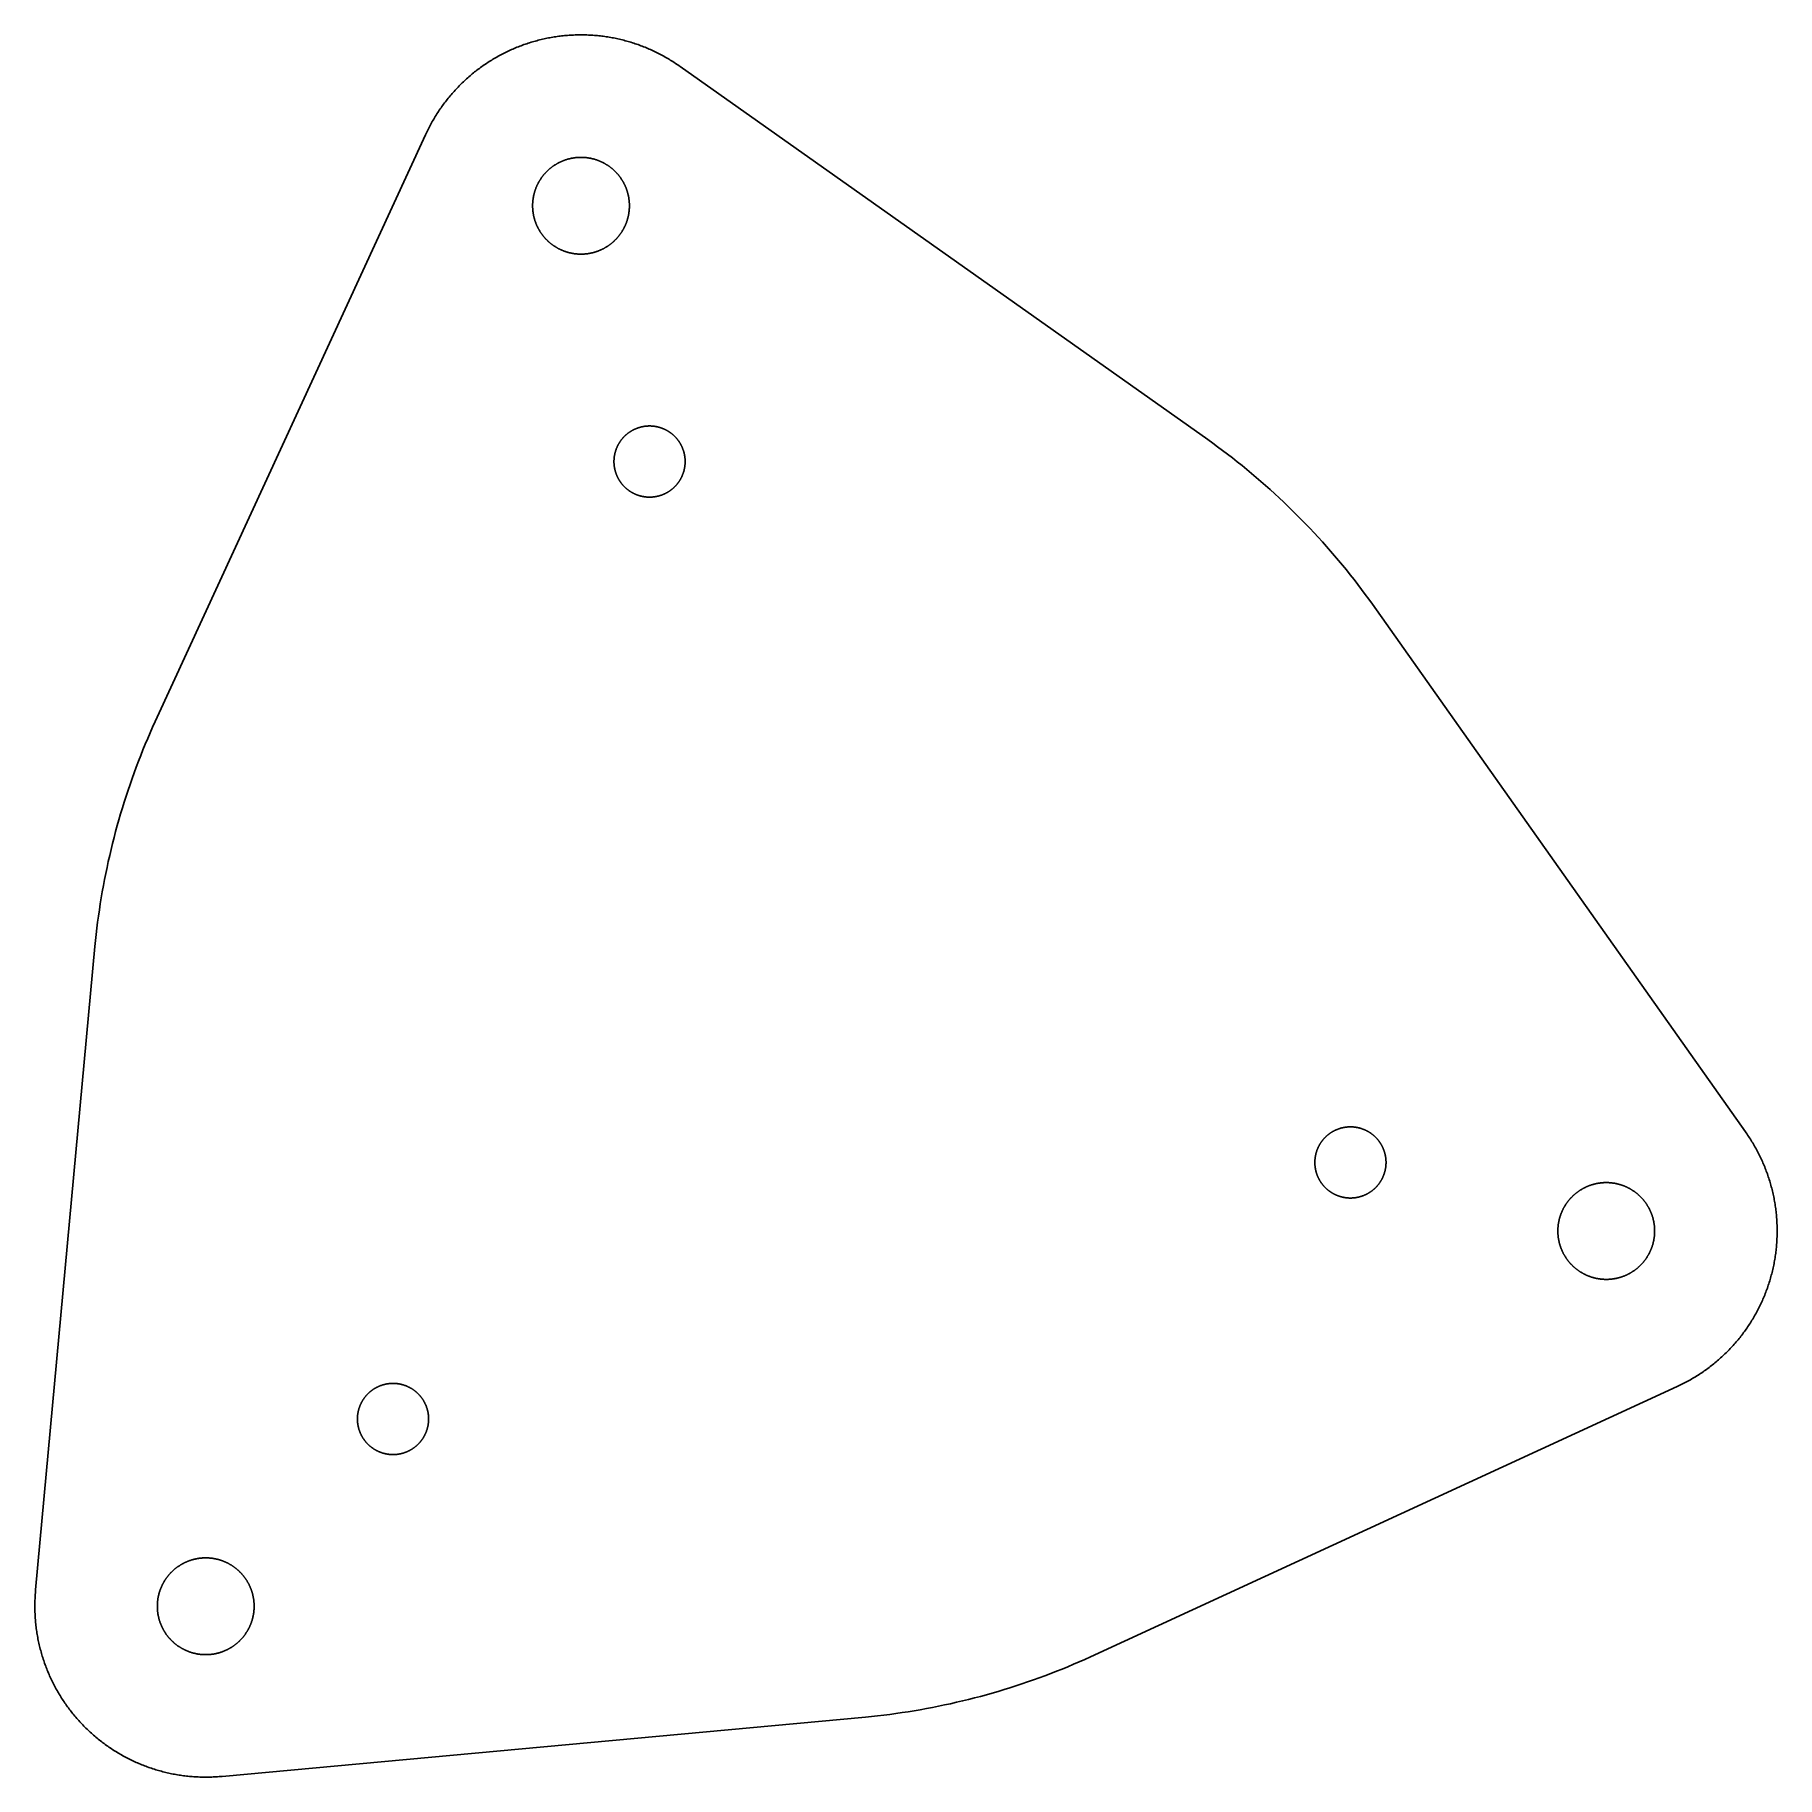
# Model space of a CAD drawing. Extents: x -67 to 86, y -67 to 86.
import ezdxf

# ---------------------------------------------------------------- set-up
doc = ezdxf.new("R2010")
doc.units = 0
doc.layers.get('0').update_dxf_attribs({"linetype": 'CONTINUOUS'})

msp = doc.modelspace()

# ---------------------------------------------------------------- linework, layer by layer
for points in [[(-51.8453, -66.9813), (-51.7144, -66.9795), (-51.5835, -66.9767), (-51.4526, -66.9727), (-51.3217, -66.9675), (-51.1909, -66.9613), (-51.0602, -66.9538), (-50.9295, -66.9453), (-50.799, -66.9356), (-50.6685, -66.9247), (-50.5381, -66.9127), (5.9424, -61.7146), (6.4808, -61.6604), (7.0186, -61.6015), (7.5559, -61.5379), (8.0926, -61.4696), (8.6287, -61.3966), (9.1642, -61.319), (9.6989, -61.2367), (10.233, -61.1497), (10.7662, -61.0581), (11.2986, -60.9618), (11.8302, -60.8609), (12.3608, -60.7553), (12.8905, -60.6452), (13.4193, -60.5304), (13.947, -60.4109), (14.4736, -60.2869), (14.9992, -60.1583), (15.5236, -60.0252), (16.0468, -59.8874), (16.5688, -59.7451), (17.0895, -59.5982), (17.609, -59.4468), (18.127, -59.2909), (18.6438, -59.1305), (19.1591, -58.9655), (19.6729, -58.7961), (20.1852, -58.6222), (20.696, -58.4438), (21.2052, -58.2609), (21.7129, -58.0737), (22.2188, -57.882), (22.7231, -57.6859), (23.2256, -57.4854), (23.7264, -57.2805), (24.2253, -57.0713), (24.7224, -56.8577), (25.2177, -56.6398), (25.711, -56.4176), (77.2236, -32.6791), (77.3425, -32.6243), (77.461, -32.5684), (77.5789, -32.5115), (77.6964, -32.4536), (77.8133, -32.3947), (77.9297, -32.3347), (78.0456, -32.2738), (78.1609, -32.2118), (78.2757, -32.1488), (78.39, -32.0848), (78.5037, -32.0198), (78.6168, -31.9539), (78.7293, -31.8869), (78.8413, -31.819), (78.9526, -31.7501), (79.0634, -31.6802), (79.1735, -31.6094), (79.283, -31.5376), (79.3919, -31.4648), (79.5002, -31.3911), (79.6077, -31.3165), (79.7147, -31.2409), (79.821, -31.1644), (79.9266, -31.087), (80.0315, -31.0086), (80.1357, -30.9293), (80.2393, -30.8492), (80.3421, -30.7681), (80.4442, -30.6861), (80.5456, -30.6033), (80.6463, -30.5196), (80.7462, -30.4349), (80.8454, -30.3495), (80.9439, -30.2631), (81.0416, -30.1759), (81.1385, -30.0879), (81.2347, -29.999), (81.3301, -29.9093), (81.4246, -29.8187), (81.5184, -29.7274), (81.6114, -29.6352), (81.7036, -29.5422), (81.795, -29.4484), (81.8856, -29.3538), (81.9753, -29.2584), (82.0642, -29.1622), (82.1522, -29.0653), (82.2394, -28.9676), (82.3257, -28.8692), (82.4112, -28.77), (82.4958, -28.67), (82.5796, -28.5693), (82.6624, -28.4679), (82.7444, -28.3658), (82.8255, -28.263), (82.9056, -28.1594), (82.9849, -28.0552), (83.0632, -27.9503), (83.1407, -27.8447), (83.2172, -27.7384), (83.2927, -27.6315), (83.3674, -27.5239), (83.4411, -27.4156), (83.5138, -27.3068), (83.5856, -27.1972), (83.6565, -27.0871), (83.7263, -26.9764), (83.7953, -26.865), (83.8632, -26.7531), (83.9301, -26.6405), (83.9961, -26.5274), (84.0611, -26.4137), (84.1251, -26.2995), (84.188, -26.1847), (84.25, -26.0693), (84.311, -25.9534), (84.371, -25.837), (84.4299, -25.7201), (84.4878, -25.6026), (84.5447, -25.4847), (84.6006, -25.3663), (84.6554, -25.2473), (84.7092, -25.1279), (84.7619, -25.0081), (84.8136, -24.8878), (84.8642, -24.767), (84.9138, -24.6458), (84.9623, -24.5242), (85.0098, -24.4021), (85.0562, -24.2797), (85.1015, -24.1568), (85.1458, -24.0336), (85.1889, -23.91), (85.231, -23.786), (85.272, -23.6616), (85.312, -23.5369), (85.3508, -23.4118), (85.3885, -23.2864), (85.4252, -23.1607), (85.4607, -23.0347), (85.4952, -22.9084), (85.5285, -22.7817), (85.5607, -22.6548), (85.5919, -22.5276), (85.6219, -22.4002), (85.6508, -22.2724), (85.6786, -22.1445), (85.7052, -22.0163), (85.7308, -21.8878), (85.7552, -21.7592), (85.7785, -21.6303), (85.8007, -21.5013), (85.8217, -21.372), (85.8416, -21.2426), (85.8604, -21.113), (85.8781, -20.9833), (85.8946, -20.8534), (85.91, -20.7233), (85.9243, -20.5931), (85.9374, -20.4629), (85.9494, -20.3325), (85.9602, -20.202), (85.9699, -20.0714), (85.9785, -19.9407), (85.9859, -19.81), (85.9922, -19.6792), (85.9973, -19.5483), (86.0013, -19.4174), (86.0042, -19.2865), (86.0059, -19.1556), (86.0065, -19.0246), (86.0059, -18.8937), (86.0042, -18.7628), (86.0013, -18.6318), (85.9973, -18.501), (85.9922, -18.3701), (85.9859, -18.2393), (85.9785, -18.1086), (85.9699, -17.9779), (85.9602, -17.8473), (85.9494, -17.7168), (85.9374, -17.5864), (85.9243, -17.4561), (85.91, -17.326), (85.8946, -17.1959), (85.8781, -17.066), (85.8604, -16.9363), (85.8416, -16.8067), (85.8217, -16.6773), (85.8007, -16.548), (85.7785, -16.419), (85.7552, -16.2901), (85.7308, -16.1614), (85.7052, -16.033), (85.6786, -15.9048), (85.6508, -15.7768), (85.6219, -15.6491), (85.5919, -15.5217), (85.5607, -15.3945), (85.5285, -15.2675), (85.4952, -15.1409), (85.4607, -15.0146), (85.4252, -14.8885), (85.3885, -14.7628), (85.3508, -14.6374), (85.312, -14.5124), (85.272, -14.3877), (85.231, -14.2633), (85.1889, -14.1393), (85.1458, -14.0157), (85.1015, -13.8924), (85.0562, -13.7696), (85.0098, -13.6471), (84.9623, -13.5251), (84.9138, -13.4035), (84.8642, -13.2823), (84.8136, -13.1615), (84.7619, -13.0412), (84.7092, -12.9213), (84.6554, -12.8019), (84.6006, -12.683), (84.5447, -12.5646), (84.4878, -12.4466), (84.4299, -12.3292), (84.371, -12.2123), (84.311, -12.0958), (84.25, -11.98), (84.188, -11.8646), (84.1251, -11.7498), (84.0611, -11.6355), (83.9961, -11.5219), (83.9301, -11.4087), (83.8632, -11.2962), (83.7953, -11.1843), (83.7263, -11.0729), (83.6565, -10.9622), (83.5856, -10.852), (83.5138, -10.7425), (83.4411, -10.6336), (83.3674, -10.5254), (83.2927, -10.4178), (83.2172, -10.3109), (50.4752, 36.0036), (50.1591, 36.4427), (49.8391, 36.879), (49.5154, 37.3125), (49.1879, 37.7432), (48.8567, 38.171), (48.5217, 38.5959), (48.183, 39.0179), (47.8407, 39.4368), (47.4948, 39.8528), (47.1452, 40.2658), (46.792, 40.6757), (46.4353, 41.0824), (46.075, 41.4861), (45.7112, 41.8866), (45.3439, 42.2839), (44.9732, 42.678), (44.5991, 43.0688), (44.2215, 43.4564), (43.8406, 43.8406), (43.4564, 44.2215), (43.0688, 44.5991), (42.678, 44.9732), (42.2839, 45.3439), (41.8866, 45.7112), (41.4861, 46.075), (41.0824, 46.4353), (40.6757, 46.792), (40.2658, 47.1452), (39.8528, 47.4948), (39.4368, 47.8407), (39.0179, 48.183), (38.5959, 48.5217), (38.171, 48.8567), (37.7432, 49.1879), (37.3125, 49.5154), (36.879, 49.8391), (36.4427, 50.1591), (36.0036, 50.4752), (-10.3109, 83.2172), (-10.4178, 83.2927), (-10.5254, 83.3674), (-10.6336, 83.4411), (-10.7425, 83.5138), (-10.852, 83.5856), (-10.9622, 83.6565), (-11.0729, 83.7263), (-11.1843, 83.7953), (-11.2962, 83.8632), (-11.4087, 83.9301), (-11.5219, 83.9961), (-11.6355, 84.0611), (-11.7498, 84.1251), (-11.8646, 84.188), (-11.98, 84.25), (-12.0958, 84.311), (-12.2123, 84.371), (-12.3292, 84.4299), (-12.4466, 84.4878), (-12.5646, 84.5447), (-12.683, 84.6006), (-12.8019, 84.6554), (-12.9213, 84.7092), (-13.0412, 84.7619), (-13.1615, 84.8136), (-13.2823, 84.8642), (-13.4035, 84.9138), (-13.5251, 84.9623), (-13.6471, 85.0098), (-13.7696, 85.0562), (-13.8924, 85.1015), (-14.0157, 85.1458), (-14.1393, 85.1889), (-14.2633, 85.231), (-14.3877, 85.272), (-14.5124, 85.312), (-14.6374, 85.3508), (-14.7628, 85.3885), (-14.8885, 85.4252), (-15.0146, 85.4607), (-15.1409, 85.4952), (-15.2675, 85.5285), (-15.3945, 85.5607), (-15.5217, 85.5919), (-15.6491, 85.6219), (-15.7768, 85.6508), (-15.9048, 85.6786), (-16.033, 85.7052), (-16.1614, 85.7308), (-16.2901, 85.7552), (-16.419, 85.7785), (-16.548, 85.8007), (-16.6773, 85.8217), (-16.8067, 85.8416), (-16.9363, 85.8604), (-17.066, 85.8781), (-17.1959, 85.8946), (-17.326, 85.91), (-17.4561, 85.9243), (-17.5864, 85.9374), (-17.7168, 85.9494), (-17.8473, 85.9602), (-17.9779, 85.9699), (-18.1086, 85.9785), (-18.2393, 85.9859), (-18.3701, 85.9922), (-18.501, 85.9973), (-18.6318, 86.0013), (-18.7628, 86.0042), (-18.8937, 86.0059), (-19.0246, 86.0065), (-19.1556, 86.0059), (-19.2865, 86.0042), (-19.4174, 86.0013), (-19.5483, 85.9973), (-19.6792, 85.9922), (-19.81, 85.9859), (-19.9407, 85.9785), (-20.0714, 85.9699), (-20.202, 85.9602), (-20.3325, 85.9494), (-20.4629, 85.9374), (-20.5931, 85.9243), (-20.7233, 85.91), (-20.8534, 85.8946), (-20.9833, 85.8781), (-21.113, 85.8604), (-21.2426, 85.8416), (-21.372, 85.8217), (-21.5013, 85.8007), (-21.6303, 85.7785), (-21.7592, 85.7552), (-21.8878, 85.7308), (-22.0163, 85.7052), (-22.1445, 85.6786), (-22.2724, 85.6508), (-22.4002, 85.6219), (-22.5276, 85.5919), (-22.6548, 85.5607), (-22.7817, 85.5285), (-22.9084, 85.4952), (-23.0347, 85.4607), (-23.1607, 85.4252), (-23.2864, 85.3885), (-23.4118, 85.3508), (-23.5369, 85.312), (-23.6616, 85.272), (-23.786, 85.231), (-23.91, 85.1889), (-24.0336, 85.1458), (-24.1568, 85.1015), (-24.2797, 85.0562), (-24.4021, 85.0098), (-24.5242, 84.9623), (-24.6458, 84.9138), (-24.767, 84.8642), (-24.8878, 84.8136), (-25.0081, 84.7619), (-25.1279, 84.7092), (-25.2473, 84.6554), (-25.3663, 84.6006), (-25.4847, 84.5447), (-25.6026, 84.4878), (-25.7201, 84.4299), (-25.837, 84.371), (-25.9534, 84.311), (-26.0693, 84.25), (-26.1847, 84.188), (-26.2995, 84.1251), (-26.4137, 84.0611), (-26.5274, 83.9961), (-26.6405, 83.9301), (-26.7531, 83.8632), (-26.865, 83.7953), (-26.9764, 83.7263), (-27.0871, 83.6565), (-27.1972, 83.5856), (-27.3068, 83.5138), (-27.4156, 83.4411), (-27.5239, 83.3674), (-27.6315, 83.2927), (-27.7384, 83.2172), (-27.8447, 83.1407), (-27.9503, 83.0632), (-28.0552, 82.9849), (-28.1594, 82.9056), (-28.263, 82.8255), (-28.3658, 82.7444), (-28.4679, 82.6624), (-28.5693, 82.5796), (-28.67, 82.4958), (-28.77, 82.4112), (-28.8692, 82.3257), (-28.9676, 82.2394), (-29.0653, 82.1522), (-29.1622, 82.0642), (-29.2584, 81.9753), (-29.3538, 81.8856), (-29.4484, 81.795), (-29.5422, 81.7036), (-29.6352, 81.6114), (-29.7274, 81.5184), (-29.8187, 81.4246), (-29.9093, 81.3301), (-29.999, 81.2347), (-30.0879, 81.1385), (-30.1759, 81.0416), (-30.2631, 80.9439), (-30.3495, 80.8454), (-30.4349, 80.7462), (-30.5196, 80.6463), (-30.6033, 80.5456), (-30.6861, 80.4442), (-30.7681, 80.3421), (-30.8492, 80.2393), (-30.9293, 80.1357), (-31.0086, 80.0315), (-31.087, 79.9266), (-31.1644, 79.821), (-31.2409, 79.7147), (-31.3165, 79.6077), (-31.3911, 79.5002), (-31.4648, 79.3919), (-31.5376, 79.283), (-31.6094, 79.1735), (-31.6802, 79.0634), (-31.7501, 78.9526), (-31.819, 78.8413), (-31.8869, 78.7293), (-31.9539, 78.6168), (-32.0198, 78.5037), (-32.0848, 78.39), (-32.1488, 78.2757), (-32.2118, 78.1609), (-32.2738, 78.0456), (-32.3347, 77.9297), (-32.3947, 77.8133), (-32.4536, 77.6964), (-32.5115, 77.5789), (-32.5684, 77.461), (-32.6243, 77.3425), (-32.6791, 77.2236), (-56.4176, 25.711), (-56.6398, 25.2177), (-56.8577, 24.7224), (-57.0713, 24.2253), (-57.2805, 23.7264), (-57.4854, 23.2256), (-57.6859, 22.7231), (-57.882, 22.2188), (-58.0737, 21.7129), (-58.2609, 21.2052), (-58.4438, 20.696), (-58.6222, 20.1852), (-58.7961, 19.6729), (-58.9655, 19.1591), (-59.1305, 18.6438), (-59.2909, 18.127), (-59.4468, 17.609), (-59.5982, 17.0895), (-59.7451, 16.5688), (-59.8874, 16.0468), (-60.0252, 15.5236), (-60.1583, 14.9992), (-60.2869, 14.4736), (-60.4109, 13.947), (-60.5304, 13.4193), (-60.6452, 12.8905), (-60.7553, 12.3608), (-60.8609, 11.8302), (-60.9618, 11.2986), (-61.0581, 10.7662), (-61.1497, 10.233), (-61.2367, 9.6989), (-61.319, 9.1642), (-61.3966, 8.6287), (-61.4696, 8.0926), (-61.5379, 7.5559), (-61.6015, 7.0186), (-61.6604, 6.4808), (-61.7146, 5.9424), (-66.9127, -50.5381), (-66.9247, -50.6685), (-66.9356, -50.799), (-66.9453, -50.9295), (-66.9538, -51.0602), (-66.9613, -51.1909), (-66.9675, -51.3217), (-66.9727, -51.4526), (-66.9767, -51.5835), (-66.9795, -51.7144), (-66.9813, -51.8453), (-66.9818, -51.9763), (-66.9813, -52.1072), (-66.9795, -52.2382), (-66.9767, -52.3691), (-66.9727, -52.5), (-66.9675, -52.6308), (-66.9613, -52.7616), (-66.9538, -52.8923), (-66.9453, -53.023), (-66.9356, -53.1536), (-66.9247, -53.2841), (-66.9127, -53.4145), (-66.8996, -53.5448), (-66.8854, -53.675), (-66.87, -53.805), (-66.8535, -53.9349), (-66.8358, -54.0646), (-66.817, -54.1942), (-66.7971, -54.3237), (-66.776, -54.4529), (-66.7539, -54.582), (-66.7306, -54.7108), (-66.7061, -54.8395), (-66.6806, -54.9679), (-66.6539, -55.0961), (-66.6261, -55.2241), (-66.5972, -55.3518), (-66.5672, -55.4793), (-66.5361, -55.6064), (-66.5039, -55.7334), (-66.4705, -55.86), (-66.4361, -55.9863), (-66.4005, -56.1124), (-66.3639, -56.2381), (-66.3262, -56.3635), (-66.2873, -56.4885), (-66.2474, -56.6132), (-66.2064, -56.7376), (-66.1643, -56.8616), (-66.1211, -56.9852), (-66.0769, -57.1085), (-66.0316, -57.2313), (-65.9852, -57.3538), (-65.9377, -57.4758), (-65.8892, -57.5975), (-65.8396, -57.7187), (-65.789, -57.8394), (-65.7373, -57.9597), (-65.6845, -58.0796), (-65.6307, -58.199), (-65.5759, -58.3179), (-65.5201, -58.4363), (-65.4632, -58.5543), (-65.4053, -58.6717), (-65.3463, -58.7887), (-65.2864, -58.9051), (-65.2254, -59.021), (-65.1634, -59.1363), (-65.1004, -59.2511), (-65.0364, -59.3654), (-64.9715, -59.4791), (-64.9055, -59.5922), (-64.8385, -59.7047), (-64.7706, -59.8167), (-64.7017, -59.928), (-64.6318, -60.0388), (-64.561, -60.1489), (-64.4892, -60.2584), (-64.4164, -60.3673), (-64.3427, -60.4755), (-64.2681, -60.5831), (-64.1925, -60.69), (-64.116, -60.7963), (-64.0386, -60.9019), (-63.9602, -61.0068), (-63.881, -61.1111), (-63.8008, -61.2146), (-63.7197, -61.3175), (-63.6378, -61.4196), (-63.5549, -61.521), (-63.4712, -61.6217), (-63.3866, -61.7216), (-63.3011, -61.8208), (-63.2148, -61.9193), (-63.1276, -62.017), (-63.0395, -62.1139), (-62.9506, -62.21), (-62.8609, -62.3054), (-62.7704, -62.4), (-62.679, -62.4938), (-62.5868, -62.5868), (-62.4938, -62.679), (-62.4, -62.7704), (-62.3054, -62.8609), (-62.21, -62.9506), (-62.1139, -63.0395), (-62.017, -63.1276), (-61.9193, -63.2148), (-61.8208, -63.3011), (-61.7216, -63.3866), (-61.6217, -63.4712), (-61.521, -63.5549), (-61.4196, -63.6378), (-61.3175, -63.7197), (-61.2146, -63.8008), (-61.1111, -63.881), (-61.0068, -63.9602), (-60.9019, -64.0386), (-60.7963, -64.116), (-60.69, -64.1925), (-60.5831, -64.2681), (-60.4755, -64.3427), (-60.3673, -64.4164), (-60.2584, -64.4892), (-60.1489, -64.561), (-60.0388, -64.6318), (-59.928, -64.7017), (-59.8167, -64.7706), (-59.7047, -64.8385), (-59.5922, -64.9055), (-59.4791, -64.9715), (-59.3654, -65.0364), (-59.2511, -65.1004), (-59.1363, -65.1634), (-59.021, -65.2254), (-58.9051, -65.2864), (-58.7887, -65.3463), (-58.6717, -65.4053), (-58.5543, -65.4632), (-58.4363, -65.5201), (-58.3179, -65.5759), (-58.199, -65.6307), (-58.0796, -65.6845), (-57.9597, -65.7373), (-57.8394, -65.789), (-57.7187, -65.8396), (-57.5975, -65.8892), (-57.4758, -65.9377), (-57.3538, -65.9852), (-57.2313, -66.0316), (-57.1085, -66.0769), (-56.9852, -66.1211), (-56.8616, -66.1643), (-56.7376, -66.2064), (-56.6132, -66.2474), (-56.4885, -66.2873), (-56.3635, -66.3262), (-56.2381, -66.3639), (-56.1124, -66.4005), (-55.9863, -66.4361), (-55.86, -66.4705), (-55.7334, -66.5039), (-55.6064, -66.5361), (-55.4793, -66.5672), (-55.3518, -66.5972), (-55.2241, -66.6261), (-55.0961, -66.6539), (-54.9679, -66.6806), (-54.8395, -66.7061), (-54.7108, -66.7306), (-54.582, -66.7539), (-54.4529, -66.776), (-54.3237, -66.7971), (-54.1942, -66.817), (-54.0646, -66.8358), (-53.9349, -66.8535), (-53.805, -66.87), (-53.675, -66.8854), (-53.5448, -66.8996), (-53.4145, -66.9127), (-53.2841, -66.9247), (-53.1536, -66.9356), (-53.023, -66.9453), (-52.8923, -66.9538), (-52.7616, -66.9613), (-52.6308, -66.9675), (-52.5, -66.9727), (-52.3691, -66.9767), (-52.2382, -66.9795), (-52.1072, -66.9813), (-51.9763, -66.9818)], [(-19.0617, 66.7511), (-19.0988, 66.7516), (-19.1359, 66.7524), (-19.173, 66.7535), (-19.21, 66.755), (-19.2471, 66.7567), (-19.2841, 66.7588), (-19.3211, 66.7613), (-19.3581, 66.764), (-19.395, 66.7671), (-19.432, 66.7705), (-19.4689, 66.7742), (-19.5058, 66.7782), (-19.5426, 66.7826), (-19.5794, 66.7873), (-19.6161, 66.7923), (-19.6528, 66.7976), (-19.6895, 66.8032), (-19.7261, 66.8092), (-19.7626, 66.8155), (-19.7991, 66.8221), (-19.8356, 66.829), (-19.872, 66.8362), (-19.9083, 66.8438), (-19.9445, 66.8517), (-19.9807, 66.8598), (-20.0168, 66.8683), (-20.0528, 66.8772), (-20.0888, 66.8863), (-20.1246, 66.8957), (-20.1604, 66.9055), (-20.1961, 66.9156), (-20.2317, 66.9259), (-20.2672, 66.9366), (-20.3026, 66.9476), (-20.338, 66.9589), (-20.3732, 66.9705), (-20.4083, 66.9825), (-20.4433, 66.9947), (-20.4782, 67.0072), (-20.513, 67.0201), (-20.5477, 67.0332), (-20.5823, 67.0466), (-20.6167, 67.0604), (-20.651, 67.0744), (-20.6852, 67.0888), (-20.7193, 67.1034), (-20.7533, 67.1183), (-20.7871, 67.1336), (-20.8208, 67.1491), (-20.8543, 67.1649), (-20.8877, 67.181), (-20.921, 67.1974), (-20.9541, 67.2141), (-20.9871, 67.2311), (-21.0199, 67.2484), (-21.0526, 67.2659), (-21.0851, 67.2838), (-21.1174, 67.3019), (-21.1496, 67.3203), (-21.1817, 67.339), (-21.2135, 67.358), (-21.2453, 67.3772), (-21.2768, 67.3967), (-21.3082, 67.4165), (-21.3394, 67.4366), (-21.3704, 67.4569), (-21.4012, 67.4775), (-21.4319, 67.4984), (-21.4623, 67.5195), (-21.4926, 67.5409), (-21.5227, 67.5626), (-21.5526, 67.5845), (-21.5824, 67.6067), (-21.6119, 67.6292), (-21.6412, 67.6519), (-21.6703, 67.6748), (-21.6992, 67.698), (-21.728, 67.7215), (-21.7565, 67.7452), (-21.7848, 67.7692), (-21.8129, 67.7934), (-21.8408, 67.8179), (-21.8684, 67.8425), (-21.8959, 67.8675), (-21.9231, 67.8927), (-21.9501, 67.9181), (-21.9769, 67.9437), (-22.0035, 67.9696), (-22.0298, 67.9957), (-22.056, 68.022), (-22.0818, 68.0486), (-22.1075, 68.0754), (-22.1329, 68.1024), (-22.1581, 68.1297), (-22.183, 68.1571), (-22.2077, 68.1848), (-22.2322, 68.2127), (-22.2564, 68.2408), (-22.2803, 68.2691), (-22.304, 68.2976), (-22.3275, 68.3263), (-22.3507, 68.3552), (-22.3737, 68.3844), (-22.3964, 68.4137), (-22.4188, 68.4432), (-22.441, 68.4729), (-22.463, 68.5028), (-22.4846, 68.5329), (-22.506, 68.5632), (-22.5272, 68.5937), (-22.548, 68.6243), (-22.5687, 68.6552), (-22.589, 68.6862), (-22.6091, 68.7174), (-22.6288, 68.7488), (-22.6484, 68.7803), (-22.6676, 68.812), (-22.6866, 68.8439), (-22.7052, 68.8759), (-22.7236, 68.9081), (-22.7418, 68.9405), (-22.7596, 68.973), (-22.7772, 69.0057), (-22.7944, 69.0385), (-22.8114, 69.0715), (-22.8281, 69.1046), (-22.8445, 69.1378), (-22.8606, 69.1712), (-22.8764, 69.2048), (-22.892, 69.2385), (-22.9072, 69.2723), (-22.9221, 69.3062), (-22.9368, 69.3403), (-22.9511, 69.3745), (-22.9652, 69.4088), (-22.9789, 69.4433), (-22.9924, 69.4778), (-23.0055, 69.5125), (-23.0183, 69.5473), (-23.0309, 69.5822), (-23.0431, 69.6172), (-23.055, 69.6524), (-23.0666, 69.6876), (-23.0779, 69.7229), (-23.0889, 69.7583), (-23.0996, 69.7938), (-23.11, 69.8295), (-23.1201, 69.8651), (-23.1298, 69.9009), (-23.1393, 69.9368), (-23.1484, 69.9727), (-23.1572, 70.0088), (-23.1657, 70.0449), (-23.1739, 70.081), (-23.1818, 70.1173), (-23.1893, 70.1536), (-23.1966, 70.19), (-23.2035, 70.2264), (-23.2101, 70.2629), (-23.2164, 70.2995), (-23.2223, 70.3361), (-23.228, 70.3727), (-23.2333, 70.4094), (-23.2383, 70.4462), (-23.243, 70.483), (-23.2473, 70.5198), (-23.2514, 70.5567), (-23.2551, 70.5936), (-23.2585, 70.6305), (-23.2615, 70.6675), (-23.2643, 70.7044), (-23.2667, 70.7415), (-23.2688, 70.7785), (-23.2706, 70.8155), (-23.272, 70.8526), (-23.2732, 70.8897), (-23.274, 70.9267), (-23.2745, 70.9638), (-23.2746, 71.0009), (-23.2745, 71.038), (-23.274, 71.0751), (-23.2732, 71.1122), (-23.272, 71.1492), (-23.2706, 71.1863), (-23.2688, 71.2233), (-23.2667, 71.2604), (-23.2643, 71.2974), (-23.2615, 71.3344), (-23.2585, 71.3713), (-23.2551, 71.4083), (-23.2514, 71.4452), (-23.2473, 71.482), (-23.243, 71.5189), (-23.2383, 71.5556), (-23.2333, 71.5924), (-23.228, 71.6291), (-23.2223, 71.6658), (-23.2164, 71.7024), (-23.2101, 71.7389), (-23.2035, 71.7754), (-23.1966, 71.8119), (-23.1893, 71.8482), (-23.1818, 71.8845), (-23.1739, 71.9208), (-23.1657, 71.957), (-23.1572, 71.9931), (-23.1484, 72.0291), (-23.1393, 72.065), (-23.1298, 72.1009), (-23.1201, 72.1367), (-23.11, 72.1724), (-23.0996, 72.208), (-23.0889, 72.2435), (-23.0779, 72.2789), (-23.0666, 72.3142), (-23.055, 72.3495), (-23.0431, 72.3846), (-23.0309, 72.4196), (-23.0183, 72.4545), (-23.0055, 72.4893), (-22.9924, 72.524), (-22.9789, 72.5585), (-22.9652, 72.593), (-22.9511, 72.6273), (-22.9368, 72.6615), (-22.9221, 72.6956), (-22.9072, 72.7295), (-22.892, 72.7634), (-22.8764, 72.797), (-22.8606, 72.8306), (-22.8445, 72.864), (-22.8281, 72.8973), (-22.8114, 72.9304), (-22.7944, 72.9633), (-22.7772, 72.9962), (-22.7596, 73.0288), (-22.7418, 73.0614), (-22.7236, 73.0937), (-22.7052, 73.1259), (-22.6866, 73.158), (-22.6676, 73.1898), (-22.6484, 73.2215), (-22.6288, 73.2531), (-22.6091, 73.2844), (-22.589, 73.3156), (-22.5687, 73.3466), (-22.548, 73.3775), (-22.5272, 73.4081), (-22.506, 73.4386), (-22.4846, 73.4689), (-22.463, 73.499), (-22.441, 73.5289), (-22.4188, 73.5586), (-22.3964, 73.5881), (-22.3737, 73.6175), (-22.3507, 73.6466), (-22.3275, 73.6755), (-22.304, 73.7042), (-22.2803, 73.7328), (-22.2564, 73.7611), (-22.2322, 73.7892), (-22.2077, 73.817), (-22.183, 73.8447), (-22.1581, 73.8722), (-22.1329, 73.8994), (-22.1075, 73.9264), (-22.0818, 73.9532), (-22.056, 73.9798), (-22.0298, 74.0061), (-22.0035, 74.0322), (-21.9769, 74.0581), (-21.9501, 74.0838), (-21.9231, 74.1092), (-21.8959, 74.1343), (-21.8684, 74.1593), (-21.8408, 74.184), (-21.8129, 74.2084), (-21.7848, 74.2326), (-21.7565, 74.2566), (-21.728, 74.2803), (-21.6992, 74.3038), (-21.6703, 74.327), (-21.6412, 74.35), (-21.6119, 74.3727), (-21.5824, 74.3951), (-21.5526, 74.4173), (-21.5227, 74.4392), (-21.4926, 74.4609), (-21.4623, 74.4823), (-21.4319, 74.5034), (-21.4012, 74.5243), (-21.3704, 74.5449), (-21.3394, 74.5653), (-21.3082, 74.5853), (-21.2768, 74.6051), (-21.2453, 74.6246), (-21.2135, 74.6439), (-21.1817, 74.6628), (-21.1496, 74.6815), (-21.1174, 74.6999), (-21.0851, 74.718), (-21.0526, 74.7359), (-21.0199, 74.7534), (-20.9871, 74.7707), (-20.9541, 74.7877), (-20.921, 74.8044), (-20.8877, 74.8208), (-20.8543, 74.8369), (-20.8208, 74.8527), (-20.7871, 74.8682), (-20.7533, 74.8835), (-20.7193, 74.8984), (-20.6852, 74.9131), (-20.651, 74.9274), (-20.6167, 74.9414), (-20.5823, 74.9552), (-20.5477, 74.9686), (-20.513, 74.9818), (-20.4782, 74.9946), (-20.4433, 75.0071), (-20.4083, 75.0194), (-20.3732, 75.0313), (-20.338, 75.0429), (-20.3026, 75.0542), (-20.2672, 75.0652), (-20.2317, 75.0759), (-20.1961, 75.0863), (-20.1604, 75.0963), (-20.1246, 75.1061), (-20.0888, 75.1155), (-20.0528, 75.1247), (-20.0168, 75.1335), (-19.9807, 75.142), (-19.9445, 75.1502), (-19.9083, 75.158), (-19.872, 75.1656), (-19.8356, 75.1728), (-19.7991, 75.1797), (-19.7626, 75.1863), (-19.7261, 75.1926), (-19.6895, 75.1986), (-19.6528, 75.2042), (-19.6161, 75.2096), (-19.5794, 75.2146), (-19.5426, 75.2192), (-19.5058, 75.2236), (-19.4689, 75.2276), (-19.432, 75.2313), (-19.395, 75.2347), (-19.3581, 75.2378), (-19.3211, 75.2406), (-19.2841, 75.243), (-19.2471, 75.2451), (-19.21, 75.2469), (-19.173, 75.2483), (-19.1359, 75.2495), (-19.0988, 75.2503), (-19.0617, 75.2508), (-19.0246, 75.2509), (-18.9875, 75.2508), (-18.9505, 75.2503), (-18.9134, 75.2495), (-18.8763, 75.2483), (-18.8393, 75.2469), (-18.8022, 75.2451), (-18.7652, 75.243), (-18.7282, 75.2406), (-18.6912, 75.2378), (-18.6542, 75.2347), (-18.6173, 75.2313), (-18.5804, 75.2276), (-18.5435, 75.2236), (-18.5067, 75.2192), (-18.4699, 75.2146), (-18.4332, 75.2096), (-18.3964, 75.2042), (-18.3598, 75.1986), (-18.3232, 75.1926), (-18.2866, 75.1863), (-18.2501, 75.1797), (-18.2137, 75.1728), (-18.1773, 75.1656), (-18.141, 75.158), (-18.1048, 75.1502), (-18.0686, 75.142), (-18.0325, 75.1335), (-17.9965, 75.1247), (-17.9605, 75.1155), (-17.9247, 75.1061), (-17.8889, 75.0963), (-17.8532, 75.0863), (-17.8176, 75.0759), (-17.7821, 75.0652), (-17.7466, 75.0542), (-17.7113, 75.0429), (-17.6761, 75.0313), (-17.641, 75.0194), (-17.606, 75.0071), (-17.5711, 74.9946), (-17.5363, 74.9818), (-17.5016, 74.9686), (-17.467, 74.9552), (-17.4326, 74.9414), (-17.3982, 74.9274), (-17.364, 74.9131), (-17.33, 74.8984), (-17.296, 74.8835), (-17.2622, 74.8682), (-17.2285, 74.8527), (-17.195, 74.8369), (-17.1616, 74.8208), (-17.1283, 74.8044), (-17.0952, 74.7877), (-17.0622, 74.7707), (-17.0294, 74.7534), (-16.9967, 74.7359), (-16.9642, 74.718), (-16.9318, 74.6999), (-16.8996, 74.6815), (-16.8676, 74.6628), (-16.8357, 74.6439), (-16.804, 74.6246), (-16.7725, 74.6051), (-16.7411, 74.5853), (-16.7099, 74.5653), (-16.6789, 74.5449), (-16.6481, 74.5243), (-16.6174, 74.5034), (-16.5869, 74.4823), (-16.5566, 74.4609), (-16.5265, 74.4392), (-16.4966, 74.4173), (-16.4669, 74.3951), (-16.4374, 74.3727), (-16.4081, 74.35), (-16.3789, 74.327), (-16.35, 74.3038), (-16.3213, 74.2803), (-16.2928, 74.2566), (-16.2645, 74.2326), (-16.2364, 74.2084), (-16.2085, 74.184), (-16.1808, 74.1593), (-16.1534, 74.1343), (-16.1261, 74.1092), (-16.0991, 74.0838), (-16.0723, 74.0581), (-16.0458, 74.0322), (-16.0194, 74.0061), (-15.9933, 73.9798), (-15.9674, 73.9532), (-15.9418, 73.9264), (-15.9164, 73.8994), (-15.8912, 73.8722), (-15.8663, 73.8447), (-15.8416, 73.817), (-15.8171, 73.7892), (-15.7929, 73.7611), (-15.7689, 73.7328), (-15.7452, 73.7042), (-15.7218, 73.6755), (-15.6986, 73.6466), (-15.6756, 73.6175), (-15.6529, 73.5881), (-15.6304, 73.5586), (-15.6082, 73.5289), (-15.5863, 73.499), (-15.5646, 73.4689), (-15.5432, 73.4386), (-15.5221, 73.4081), (-15.5012, 73.3775), (-15.4806, 73.3466), (-15.4603, 73.3156), (-15.4402, 73.2844), (-15.4204, 73.2531), (-15.4009, 73.2215), (-15.3817, 73.1898), (-15.3627, 73.158), (-15.344, 73.1259), (-15.3256, 73.0937), (-15.3075, 73.0614), (-15.2897, 73.0288), (-15.2721, 72.9962), (-15.2548, 72.9633), (-15.2379, 72.9304), (-15.2212, 72.8973), (-15.2048, 72.864), (-15.1886, 72.8306), (-15.1728, 72.797), (-15.1573, 72.7634), (-15.1421, 72.7295), (-15.1271, 72.6956), (-15.1125, 72.6615), (-15.0981, 72.6273), (-15.0841, 72.593), (-15.0704, 72.5585), (-15.0569, 72.524), (-15.0438, 72.4893), (-15.0309, 72.4545), (-15.0184, 72.4196), (-15.0062, 72.3846), (-14.9943, 72.3495), (-14.9826, 72.3142), (-14.9713, 72.2789), (-14.9603, 72.2435), (-14.9497, 72.208), (-14.9393, 72.1724), (-14.9292, 72.1367), (-14.9195, 72.1009), (-14.91, 72.065), (-14.9009, 72.0291), (-14.8921, 71.9931), (-14.8836, 71.957), (-14.8754, 71.9208), (-14.8675, 71.8845), (-14.86, 71.8482), (-14.8527, 71.8119), (-14.8458, 71.7754), (-14.8392, 71.7389), (-14.8329, 71.7024), (-14.827, 71.6658), (-14.8213, 71.6291), (-14.816, 71.5924), (-14.811, 71.5556), (-14.8063, 71.5189), (-14.802, 71.482), (-14.7979, 71.4452), (-14.7942, 71.4083), (-14.7908, 71.3713), (-14.7877, 71.3344), (-14.785, 71.2974), (-14.7826, 71.2604), (-14.7805, 71.2233), (-14.7787, 71.1863), (-14.7772, 71.1492), (-14.7761, 71.1122), (-14.7753, 71.0751), (-14.7748, 71.038), (-14.7746, 71.0009), (-14.7748, 70.9638), (-14.7753, 70.9267), (-14.7761, 70.8897), (-14.7772, 70.8526), (-14.7787, 70.8155), (-14.7805, 70.7785), (-14.7826, 70.7415), (-14.785, 70.7044), (-14.7877, 70.6675), (-14.7908, 70.6305), (-14.7942, 70.5936), (-14.7979, 70.5567), (-14.802, 70.5198), (-14.8063, 70.483), (-14.811, 70.4462), (-14.816, 70.4094), (-14.8213, 70.3727), (-14.827, 70.3361), (-14.8329, 70.2995), (-14.8392, 70.2629), (-14.8458, 70.2264), (-14.8527, 70.19), (-14.86, 70.1536), (-14.8675, 70.1173), (-14.8754, 70.081), (-14.8836, 70.0449), (-14.8921, 70.0088), (-14.9009, 69.9727), (-14.91, 69.9368), (-14.9195, 69.9009), (-14.9292, 69.8651), (-14.9393, 69.8295), (-14.9497, 69.7938), (-14.9603, 69.7583), (-14.9713, 69.7229), (-14.9826, 69.6876), (-14.9943, 69.6524), (-15.0062, 69.6172), (-15.0184, 69.5822), (-15.0309, 69.5473), (-15.0438, 69.5125), (-15.0569, 69.4778), (-15.0704, 69.4433), (-15.0841, 69.4088), (-15.0981, 69.3745), (-15.1125, 69.3403), (-15.1271, 69.3062), (-15.1421, 69.2723), (-15.1573, 69.2385), (-15.1728, 69.2048), (-15.1886, 69.1712), (-15.2048, 69.1378), (-15.2212, 69.1046), (-15.2379, 69.0715), (-15.2548, 69.0385), (-15.2721, 69.0057), (-15.2897, 68.973), (-15.3075, 68.9405), (-15.3256, 68.9081), (-15.344, 68.8759), (-15.3627, 68.8439), (-15.3817, 68.812), (-15.4009, 68.7803), (-15.4204, 68.7488), (-15.4402, 68.7174), (-15.4603, 68.6862), (-15.4806, 68.6552), (-15.5012, 68.6243), (-15.5221, 68.5937), (-15.5432, 68.5632), (-15.5646, 68.5329), (-15.5863, 68.5028), (-15.6082, 68.4729), (-15.6304, 68.4432), (-15.6529, 68.4137), (-15.6756, 68.3844), (-15.6986, 68.3552), (-15.7218, 68.3263), (-15.7452, 68.2976), (-15.7689, 68.2691), (-15.7929, 68.2408), (-15.8171, 68.2127), (-15.8416, 68.1848), (-15.8663, 68.1571), (-15.8912, 68.1297), (-15.9164, 68.1024), (-15.9418, 68.0754), (-15.9674, 68.0486), (-15.9933, 68.022), (-16.0194, 67.9957), (-16.0458, 67.9696), (-16.0723, 67.9437), (-16.0991, 67.9181), (-16.1261, 67.8927), (-16.1534, 67.8675), (-16.1808, 67.8425), (-16.2085, 67.8179), (-16.2364, 67.7934), (-16.2645, 67.7692), (-16.2928, 67.7452), (-16.3213, 67.7215), (-16.35, 67.698), (-16.3789, 67.6748), (-16.4081, 67.6519), (-16.4374, 67.6292), (-16.4669, 67.6067), (-16.4966, 67.5845), (-16.5265, 67.5626), (-16.5566, 67.5409), (-16.5869, 67.5195), (-16.6174, 67.4984), (-16.6481, 67.4775), (-16.6789, 67.4569), (-16.7099, 67.4366), (-16.7411, 67.4165), (-16.7725, 67.3967), (-16.804, 67.3772), (-16.8357, 67.358), (-16.8676, 67.339), (-16.8996, 67.3203), (-16.9318, 67.3019), (-16.9642, 67.2838), (-16.9967, 67.2659), (-17.0294, 67.2484), (-17.0622, 67.2311), (-17.0952, 67.2141), (-17.1283, 67.1974), (-17.1616, 67.181), (-17.195, 67.1649), (-17.2285, 67.1491), (-17.2622, 67.1336), (-17.296, 67.1183), (-17.33, 67.1034), (-17.364, 67.0888), (-17.3982, 67.0744), (-17.4326, 67.0604), (-17.467, 67.0466), (-17.5016, 67.0332), (-17.5363, 67.0201), (-17.5711, 67.0072), (-17.606, 66.9947), (-17.641, 66.9825), (-17.6761, 66.9705), (-17.7113, 66.9589), (-17.7466, 66.9476), (-17.7821, 66.9366), (-17.8176, 66.9259), (-17.8532, 66.9156), (-17.8889, 66.9055), (-17.9247, 66.8957), (-17.9605, 66.8863), (-17.9965, 66.8772), (-18.0325, 66.8683), (-18.0686, 66.8598), (-18.1048, 66.8517), (-18.141, 66.8438), (-18.1773, 66.8362), (-18.2137, 66.829), (-18.2501, 66.8221), (-18.2866, 66.8155), (-18.3232, 66.8092), (-18.3598, 66.8032), (-18.3964, 66.7976), (-18.4332, 66.7923), (-18.4699, 66.7873), (-18.5067, 66.7826), (-18.5435, 66.7782), (-18.5804, 66.7742), (-18.6173, 66.7705), (-18.6542, 66.7671), (-18.6912, 66.764), (-18.7282, 66.7613), (-18.7652, 66.7588), (-18.8022, 66.7567), (-18.8393, 66.755), (-18.8763, 66.7535), (-18.9134, 66.7524), (-18.9505, 66.7516), (-18.9875, 66.7511), (-19.0246, 66.7509)], [(-13.0329, 45.4129), (-13.0602, 45.4132), (-13.0875, 45.4138), (-13.1147, 45.4147), (-13.142, 45.4157), (-13.1692, 45.4171), (-13.1964, 45.4186), (-13.2236, 45.4204), (-13.2508, 45.4224), (-13.278, 45.4247), (-13.3052, 45.4272), (-13.3323, 45.4299), (-13.3594, 45.4329), (-13.3865, 45.4361), (-13.4136, 45.4395), (-13.4406, 45.4432), (-13.4676, 45.4471), (-13.4945, 45.4512), (-13.5214, 45.4556), (-13.5483, 45.4602), (-13.5751, 45.4651), (-13.6019, 45.4702), (-13.6287, 45.4755), (-13.6554, 45.4811), (-13.682, 45.4868), (-13.7086, 45.4929), (-13.7352, 45.4991), (-13.7617, 45.5056), (-13.7881, 45.5123), (-13.8145, 45.5193), (-13.8408, 45.5264), (-13.867, 45.5338), (-13.8932, 45.5415), (-13.9193, 45.5493), (-13.9454, 45.5574), (-13.9713, 45.5657), (-13.9972, 45.5743), (-14.0231, 45.583), (-14.0488, 45.592), (-14.0745, 45.6012), (-14.1001, 45.6107), (-14.1256, 45.6203), (-14.151, 45.6302), (-14.1763, 45.6403), (-14.2015, 45.6506), (-14.2267, 45.6612), (-14.2517, 45.672), (-14.2767, 45.6829), (-14.3016, 45.6941), (-14.3263, 45.7056), (-14.351, 45.7172), (-14.3756, 45.729), (-14.4, 45.7411), (-14.4244, 45.7534), (-14.4486, 45.7659), (-14.4728, 45.7786), (-14.4968, 45.7915), (-14.5207, 45.8046), (-14.5445, 45.8179), (-14.5682, 45.8314), (-14.5917, 45.8452), (-14.6152, 45.8591), (-14.6385, 45.8733), (-14.6617, 45.8876), (-14.6847, 45.9022), (-14.7077, 45.9169), (-14.7305, 45.9319), (-14.7531, 45.947), (-14.7757, 45.9624), (-14.7981, 45.9779), (-14.8204, 45.9937), (-14.8425, 46.0096), (-14.8645, 46.0257), (-14.8863, 46.042), (-14.908, 46.0585), (-14.9296, 46.0752), (-14.951, 46.0921), (-14.9723, 46.1092), (-14.9934, 46.1264), (-15.0144, 46.1439), (-15.0352, 46.1615), (-15.0558, 46.1793), (-15.0763, 46.1973), (-15.0967, 46.2154), (-15.1169, 46.2338), (-15.1369, 46.2523), (-15.1568, 46.271), (-15.1765, 46.2898), (-15.196, 46.3089), (-15.2154, 46.3281), (-15.2346, 46.3474), (-15.2536, 46.367), (-15.2725, 46.3867), (-15.2911, 46.4065), (-15.3096, 46.4266), (-15.328, 46.4467), (-15.3461, 46.4671), (-15.3641, 46.4876), (-15.3819, 46.5082), (-15.3995, 46.5291), (-15.417, 46.55), (-15.4342, 46.5711), (-15.4513, 46.5924), (-15.4682, 46.6138), (-15.4849, 46.6354), (-15.5014, 46.6571), (-15.5177, 46.679), (-15.5338, 46.7009), (-15.5498, 46.7231), (-15.5655, 46.7453), (-15.5811, 46.7678), (-15.5964, 46.7903), (-15.6116, 46.813), (-15.6265, 46.8358), (-15.6413, 46.8587), (-15.6558, 46.8818), (-15.6702, 46.905), (-15.6843, 46.9283), (-15.6982, 46.9517), (-15.712, 46.9753), (-15.7255, 46.9989), (-15.7388, 47.0227), (-15.752, 47.0467), (-15.7649, 47.0707), (-15.7776, 47.0948), (-15.7901, 47.1191), (-15.8023, 47.1434), (-15.8144, 47.1679), (-15.8262, 47.1924), (-15.8379, 47.2171), (-15.8493, 47.2419), (-15.8605, 47.2667), (-15.8715, 47.2917), (-15.8822, 47.3167), (-15.8928, 47.3419), (-15.9031, 47.3671), (-15.9132, 47.3925), (-15.9231, 47.4179), (-15.9328, 47.4434), (-15.9422, 47.469), (-15.9514, 47.4946), (-15.9604, 47.5204), (-15.9692, 47.5462), (-15.9777, 47.5721), (-15.986, 47.5981), (-15.9941, 47.6241), (-16.002, 47.6502), (-16.0096, 47.6764), (-16.017, 47.7027), (-16.0242, 47.729), (-16.0311, 47.7553), (-16.0378, 47.7818), (-16.0443, 47.8083), (-16.0506, 47.8348), (-16.0566, 47.8614), (-16.0624, 47.888), (-16.0679, 47.9147), (-16.0732, 47.9415), (-16.0783, 47.9683), (-16.0832, 47.9951), (-16.0878, 48.022), (-16.0922, 48.0489), (-16.0963, 48.0759), (-16.1002, 48.1029), (-16.1039, 48.1299), (-16.1074, 48.1569), (-16.1106, 48.184), (-16.1135, 48.2111), (-16.1163, 48.2383), (-16.1188, 48.2654), (-16.121, 48.2926), (-16.123, 48.3198), (-16.1248, 48.347), (-16.1264, 48.3742), (-16.1277, 48.4015), (-16.1288, 48.4287), (-16.1296, 48.456), (-16.1302, 48.4832), (-16.1305, 48.5105), (-16.1307, 48.5378), (-16.1305, 48.565), (-16.1302, 48.5923), (-16.1296, 48.6196), (-16.1288, 48.6468), (-16.1277, 48.6741), (-16.1264, 48.7013), (-16.1248, 48.7285), (-16.123, 48.7558), (-16.121, 48.783), (-16.1188, 48.8101), (-16.1163, 48.8373), (-16.1135, 48.8644), (-16.1106, 48.8915), (-16.1074, 48.9186), (-16.1039, 48.9457), (-16.1002, 48.9727), (-16.0963, 48.9997), (-16.0922, 49.0266), (-16.0878, 49.0535), (-16.0832, 49.0804), (-16.0783, 49.1073), (-16.0732, 49.1341), (-16.0679, 49.1608), (-16.0624, 49.1875), (-16.0566, 49.2141), (-16.0506, 49.2407), (-16.0443, 49.2673), (-16.0378, 49.2938), (-16.0311, 49.3202), (-16.0242, 49.3466), (-16.017, 49.3729), (-16.0096, 49.3991), (-16.002, 49.4253), (-15.9941, 49.4514), (-15.986, 49.4775), (-15.9777, 49.5035), (-15.9692, 49.5293), (-15.9604, 49.5552), (-15.9514, 49.5809), (-15.9422, 49.6066), (-15.9328, 49.6322), (-15.9231, 49.6577), (-15.9132, 49.6831), (-15.9031, 49.7084), (-15.8928, 49.7337), (-15.8822, 49.7588), (-15.8715, 49.7839), (-15.8605, 49.8088), (-15.8493, 49.8337), (-15.8379, 49.8585), (-15.8262, 49.8831), (-15.8144, 49.9077), (-15.8023, 49.9321), (-15.7901, 49.9565), (-15.7776, 49.9807), (-15.7649, 50.0049), (-15.752, 50.0289), (-15.7388, 50.0528), (-15.7255, 50.0766), (-15.712, 50.1003), (-15.6982, 50.1238), (-15.6843, 50.1473), (-15.6702, 50.1706), (-15.6558, 50.1938), (-15.6413, 50.2168), (-15.6265, 50.2398), (-15.6116, 50.2626), (-15.5964, 50.2853), (-15.5811, 50.3078), (-15.5655, 50.3302), (-15.5498, 50.3525), (-15.5338, 50.3746), (-15.5177, 50.3966), (-15.5014, 50.4184), (-15.4849, 50.4402), (-15.4682, 50.4617), (-15.4513, 50.4831), (-15.4342, 50.5044), (-15.417, 50.5255), (-15.3995, 50.5465), (-15.3819, 50.5673), (-15.3641, 50.588), (-15.3461, 50.6085), (-15.328, 50.6288), (-15.3096, 50.649), (-15.2911, 50.669), (-15.2725, 50.6889), (-15.2536, 50.7086), (-15.2346, 50.7281), (-15.2154, 50.7475), (-15.196, 50.7667), (-15.1765, 50.7857), (-15.1568, 50.8046), (-15.1369, 50.8233), (-15.1169, 50.8418), (-15.0967, 50.8601), (-15.0763, 50.8783), (-15.0558, 50.8962), (-15.0352, 50.914), (-15.0144, 50.9317), (-14.9934, 50.9491), (-14.9723, 50.9664), (-14.951, 50.9834), (-14.9296, 51.0003), (-14.908, 51.017), (-14.8863, 51.0335), (-14.8645, 51.0498), (-14.8425, 51.066), (-14.8204, 51.0819), (-14.7981, 51.0976), (-14.7757, 51.1132), (-14.7531, 51.1285), (-14.7305, 51.1437), (-14.7077, 51.1586), (-14.6847, 51.1734), (-14.6617, 51.1879), (-14.6385, 51.2023), (-14.6152, 51.2164), (-14.5917, 51.2304), (-14.5682, 51.2441), (-14.5445, 51.2576), (-14.5207, 51.271), (-14.4968, 51.2841), (-14.4728, 51.297), (-14.4486, 51.3097), (-14.4244, 51.3222), (-14.4, 51.3344), (-14.3756, 51.3465), (-14.351, 51.3584), (-14.3263, 51.37), (-14.3016, 51.3814), (-14.2767, 51.3926), (-14.2517, 51.4036), (-14.2267, 51.4144), (-14.2015, 51.4249), (-14.1763, 51.4352), (-14.151, 51.4453), (-14.1256, 51.4552), (-14.1001, 51.4649), (-14.0745, 51.4743), (-14.0488, 51.4835), (-14.0231, 51.4925), (-13.9972, 51.5013), (-13.9713, 51.5098), (-13.9454, 51.5181), (-13.9193, 51.5262), (-13.8932, 51.5341), (-13.867, 51.5417), (-13.8408, 51.5491), (-13.8145, 51.5563), (-13.7881, 51.5632), (-13.7617, 51.5699), (-13.7352, 51.5764), (-13.7086, 51.5827), (-13.682, 51.5887), (-13.6554, 51.5945), (-13.6287, 51.6), (-13.6019, 51.6054), (-13.5751, 51.6104), (-13.5483, 51.6153), (-13.5214, 51.6199), (-13.4945, 51.6243), (-13.4676, 51.6284), (-13.4406, 51.6324), (-13.4136, 51.636), (-13.3865, 51.6395), (-13.3594, 51.6427), (-13.3323, 51.6457), (-13.3052, 51.6484), (-13.278, 51.6509), (-13.2508, 51.6531), (-13.2236, 51.6552), (-13.1964, 51.6569), (-13.1692, 51.6585), (-13.142, 51.6598), (-13.1147, 51.6609), (-13.0875, 51.6617), (-13.0602, 51.6623), (-13.0329, 51.6627), (-13.0057, 51.6628), (-12.9784, 51.6627), (-12.9511, 51.6623), (-12.9239, 51.6617), (-12.8966, 51.6609), (-12.8693, 51.6598), (-12.8421, 51.6585), (-12.8149, 51.6569), (-12.7877, 51.6552), (-12.7605, 51.6531), (-12.7333, 51.6509), (-12.7061, 51.6484), (-12.679, 51.6457), (-12.6519, 51.6427), (-12.6248, 51.6395), (-12.5978, 51.636), (-12.5707, 51.6324), (-12.5438, 51.6284), (-12.5168, 51.6243), (-12.4899, 51.6199), (-12.463, 51.6153), (-12.4362, 51.6104), (-12.4094, 51.6054), (-12.3826, 51.6), (-12.3559, 51.5945), (-12.3293, 51.5887), (-12.3027, 51.5827), (-12.2761, 51.5764), (-12.2497, 51.5699), (-12.2232, 51.5632), (-12.1968, 51.5563), (-12.1705, 51.5491), (-12.1443, 51.5417), (-12.1181, 51.5341), (-12.092, 51.5262), (-12.066, 51.5181), (-12.04, 51.5098), (-12.0141, 51.5013), (-11.9883, 51.4925), (-11.9625, 51.4835), (-11.9368, 51.4743), (-11.9113, 51.4649), (-11.8858, 51.4552), (-11.8603, 51.4453), (-11.835, 51.4352), (-11.8098, 51.4249), (-11.7846, 51.4144), (-11.7596, 51.4036), (-11.7346, 51.3926), (-11.7097, 51.3814), (-11.685, 51.37), (-11.6603, 51.3584), (-11.6357, 51.3465), (-11.6113, 51.3344), (-11.5869, 51.3222), (-11.5627, 51.3097), (-11.5386, 51.297), (-11.5145, 51.2841), (-11.4906, 51.271), (-11.4668, 51.2576), (-11.4432, 51.2441), (-11.4196, 51.2304), (-11.3962, 51.2164), (-11.3728, 51.2023), (-11.3497, 51.1879), (-11.3266, 51.1734), (-11.3037, 51.1586), (-11.2809, 51.1437), (-11.2582, 51.1285), (-11.2356, 51.1132), (-11.2132, 51.0976), (-11.191, 51.0819), (-11.1688, 51.066), (-11.1468, 51.0498), (-11.125, 51.0335), (-11.1033, 51.017), (-11.0817, 51.0003), (-11.0603, 50.9834), (-11.039, 50.9664), (-11.0179, 50.9491), (-10.9969, 50.9317), (-10.9761, 50.914), (-10.9555, 50.8962), (-10.935, 50.8783), (-10.9146, 50.8601), (-10.8944, 50.8418), (-10.8744, 50.8233), (-10.8545, 50.8046), (-10.8348, 50.7857), (-10.8153, 50.7667), (-10.7959, 50.7475), (-10.7767, 50.7281), (-10.7577, 50.7086), (-10.7389, 50.6889), (-10.7202, 50.669), (-10.7017, 50.649), (-10.6833, 50.6288), (-10.6652, 50.6085), (-10.6472, 50.588), (-10.6294, 50.5673), (-10.6118, 50.5465), (-10.5943, 50.5255), (-10.5771, 50.5044), (-10.56, 50.4831), (-10.5431, 50.4617), (-10.5264, 50.4402), (-10.5099, 50.4184), (-10.4936, 50.3966), (-10.4775, 50.3746), (-10.4615, 50.3525), (-10.4458, 50.3302), (-10.4303, 50.3078), (-10.4149, 50.2853), (-10.3998, 50.2626), (-10.3848, 50.2398), (-10.3701, 50.2168), (-10.3555, 50.1938), (-10.3412, 50.1706), (-10.327, 50.1473), (-10.3131, 50.1238), (-10.2993, 50.1003), (-10.2858, 50.0766), (-10.2725, 50.0528), (-10.2594, 50.0289), (-10.2464, 50.0049), (-10.2337, 49.9807), (-10.2213, 49.9565), (-10.209, 49.9321), (-10.1969, 49.9077), (-10.1851, 49.8831), (-10.1734, 49.8585), (-10.162, 49.8337), (-10.1508, 49.8088), (-10.1398, 49.7839), (-10.1291, 49.7588), (-10.1185, 49.7337), (-10.1082, 49.7084), (-10.0981, 49.6831), (-10.0882, 49.6577), (-10.0786, 49.6322), (-10.0691, 49.6066), (-10.0599, 49.5809), (-10.0509, 49.5552), (-10.0421, 49.5293), (-10.0336, 49.5035), (-10.0253, 49.4775), (-10.0172, 49.4514), (-10.0093, 49.4253), (-10.0017, 49.3991), (-9.9943, 49.3729), (-9.9871, 49.3466), (-9.9802, 49.3202), (-9.9735, 49.2938), (-9.967, 49.2673), (-9.9608, 49.2407), (-9.9547, 49.2141), (-9.9489, 49.1875), (-9.9434, 49.1608), (-9.9381, 49.1341), (-9.933, 49.1073), (-9.9281, 49.0804), (-9.9235, 49.0535), (-9.9191, 49.0266), (-9.915, 48.9997), (-9.9111, 48.9727), (-9.9074, 48.9457), (-9.904, 48.9186), (-9.9007, 48.8915), (-9.8978, 48.8644), (-9.895, 48.8373), (-9.8925, 48.8101), (-9.8903, 48.783), (-9.8883, 48.7558), (-9.8865, 48.7285), (-9.8849, 48.7013), (-9.8836, 48.6741), (-9.8826, 48.6468), (-9.8817, 48.6196), (-9.8811, 48.5923), (-9.8808, 48.565), (-9.8807, 48.5378), (-9.8808, 48.5105), (-9.8811, 48.4832), (-9.8817, 48.456), (-9.8826, 48.4287), (-9.8836, 48.4015), (-9.8849, 48.3742), (-9.8865, 48.347), (-9.8883, 48.3198), (-9.8903, 48.2926), (-9.8925, 48.2654), (-9.895, 48.2383), (-9.8978, 48.2111), (-9.9007, 48.184), (-9.904, 48.1569), (-9.9074, 48.1299), (-9.9111, 48.1029), (-9.915, 48.0759), (-9.9191, 48.0489), (-9.9235, 48.022), (-9.9281, 47.9951), (-9.933, 47.9683), (-9.9381, 47.9415), (-9.9434, 47.9147), (-9.9489, 47.888), (-9.9547, 47.8614), (-9.9608, 47.8348), (-9.967, 47.8083), (-9.9735, 47.7818), (-9.9802, 47.7553), (-9.9871, 47.729), (-9.9943, 47.7027), (-10.0017, 47.6764), (-10.0093, 47.6502), (-10.0172, 47.6241), (-10.0253, 47.5981), (-10.0336, 47.5721), (-10.0421, 47.5462), (-10.0509, 47.5204), (-10.0599, 47.4946), (-10.0691, 47.469), (-10.0786, 47.4434), (-10.0882, 47.4179), (-10.0981, 47.3925), (-10.1082, 47.3671), (-10.1185, 47.3419), (-10.1291, 47.3167), (-10.1398, 47.2917), (-10.1508, 47.2667), (-10.162, 47.2419), (-10.1734, 47.2171), (-10.1851, 47.1924), (-10.1969, 47.1679), (-10.209, 47.1434), (-10.2213, 47.1191), (-10.2337, 47.0948), (-10.2464, 47.0707), (-10.2594, 47.0467), (-10.2725, 47.0227), (-10.2858, 46.9989), (-10.2993, 46.9753), (-10.3131, 46.9517), (-10.327, 46.9283), (-10.3412, 46.905), (-10.3555, 46.8818), (-10.3701, 46.8587), (-10.3848, 46.8358), (-10.3998, 46.813), (-10.4149, 46.7903), (-10.4303, 46.7678), (-10.4458, 46.7453), (-10.4615, 46.7231), (-10.4775, 46.7009), (-10.4936, 46.679), (-10.5099, 46.6571), (-10.5264, 46.6354), (-10.5431, 46.6138), (-10.56, 46.5924), (-10.5771, 46.5711), (-10.5943, 46.55), (-10.6118, 46.5291), (-10.6294, 46.5082), (-10.6472, 46.4876), (-10.6652, 46.4671), (-10.6833, 46.4467), (-10.7017, 46.4266), (-10.7202, 46.4065), (-10.7389, 46.3867), (-10.7577, 46.367), (-10.7767, 46.3474), (-10.7959, 46.3281), (-10.8153, 46.3089), (-10.8348, 46.2898), (-10.8545, 46.271), (-10.8744, 46.2523), (-10.8944, 46.2338), (-10.9146, 46.2154), (-10.935, 46.1973), (-10.9555, 46.1793), (-10.9761, 46.1615), (-10.9969, 46.1439), (-11.0179, 46.1264), (-11.039, 46.1092), (-11.0603, 46.0921), (-11.0817, 46.0752), (-11.1033, 46.0585), (-11.125, 46.042), (-11.1468, 46.0257), (-11.1688, 46.0096), (-11.191, 45.9937), (-11.2132, 45.9779), (-11.2356, 45.9624), (-11.2582, 45.947), (-11.2809, 45.9319), (-11.3037, 45.9169), (-11.3266, 45.9022), (-11.3497, 45.8876), (-11.3728, 45.8733), (-11.3962, 45.8591), (-11.4196, 45.8452), (-11.4432, 45.8314), (-11.4668, 45.8179), (-11.4906, 45.8046), (-11.5145, 45.7915), (-11.5386, 45.7786), (-11.5627, 45.7659), (-11.5869, 45.7534), (-11.6113, 45.7411), (-11.6357, 45.729), (-11.6603, 45.7172), (-11.685, 45.7056), (-11.7097, 45.6941), (-11.7346, 45.6829), (-11.7596, 45.672), (-11.7846, 45.6612), (-11.8098, 45.6506), (-11.835, 45.6403), (-11.8603, 45.6302), (-11.8858, 45.6203), (-11.9113, 45.6107), (-11.9368, 45.6012), (-11.9625, 45.592), (-11.9883, 45.583), (-12.0141, 45.5743), (-12.04, 45.5657), (-12.066, 45.5574), (-12.092, 45.5493), (-12.1181, 45.5415), (-12.1443, 45.5338), (-12.1705, 45.5264), (-12.1968, 45.5193), (-12.2232, 45.5123), (-12.2497, 45.5056), (-12.2761, 45.4991), (-12.3027, 45.4929), (-12.3293, 45.4868), (-12.3559, 45.4811), (-12.3826, 45.4755), (-12.4094, 45.4702), (-12.4362, 45.4651), (-12.463, 45.4602), (-12.4899, 45.4556), (-12.5168, 45.4512), (-12.5438, 45.4471), (-12.5707, 45.4432), (-12.5978, 45.4395), (-12.6248, 45.4361), (-12.6519, 45.4329), (-12.679, 45.4299), (-12.7061, 45.4272), (-12.7333, 45.4247), (-12.7605, 45.4224), (-12.7877, 45.4204), (-12.8149, 45.4186), (-12.8421, 45.4171), (-12.8693, 45.4157), (-12.8966, 45.4147), (-12.9239, 45.4138), (-12.9511, 45.4132), (-12.9784, 45.4129), (-13.0057, 45.4128)], [(48.5105, -16.1305), (48.4832, -16.1302), (48.456, -16.1296), (48.4287, -16.1288), (48.4015, -16.1277), (48.3742, -16.1264), (48.347, -16.1248), (48.3198, -16.123), (48.2926, -16.121), (48.2654, -16.1188), (48.2383, -16.1163), (48.2111, -16.1135), (48.184, -16.1106), (48.1569, -16.1074), (48.1299, -16.1039), (48.1029, -16.1002), (48.0759, -16.0963), (48.0489, -16.0922), (48.022, -16.0878), (47.9951, -16.0832), (47.9683, -16.0783), (47.9415, -16.0732), (47.9147, -16.0679), (47.888, -16.0624), (47.8614, -16.0566), (47.8348, -16.0506), (47.8083, -16.0443), (47.7818, -16.0378), (47.7553, -16.0311), (47.729, -16.0242), (47.7027, -16.017), (47.6764, -16.0096), (47.6502, -16.002), (47.6241, -15.9941), (47.5981, -15.986), (47.5721, -15.9777), (47.5462, -15.9692), (47.5204, -15.9604), (47.4946, -15.9514), (47.469, -15.9422), (47.4434, -15.9328), (47.4179, -15.9231), (47.3925, -15.9132), (47.3671, -15.9031), (47.3419, -15.8928), (47.3167, -15.8822), (47.2917, -15.8715), (47.2667, -15.8605), (47.2419, -15.8493), (47.2171, -15.8379), (47.1924, -15.8262), (47.1679, -15.8144), (47.1434, -15.8023), (47.1191, -15.7901), (47.0948, -15.7776), (47.0707, -15.7649), (47.0467, -15.752), (47.0227, -15.7388), (46.9989, -15.7255), (46.9753, -15.712), (46.9517, -15.6982), (46.9283, -15.6843), (46.905, -15.6702), (46.8818, -15.6558), (46.8587, -15.6413), (46.8358, -15.6265), (46.813, -15.6116), (46.7903, -15.5964), (46.7678, -15.5811), (46.7453, -15.5655), (46.7231, -15.5498), (46.7009, -15.5338), (46.679, -15.5177), (46.6571, -15.5014), (46.6354, -15.4849), (46.6138, -15.4682), (46.5924, -15.4513), (46.5711, -15.4342), (46.55, -15.417), (46.5291, -15.3995), (46.5082, -15.3819), (46.4876, -15.3641), (46.4671, -15.3461), (46.4467, -15.328), (46.4266, -15.3096), (46.4065, -15.2911), (46.3867, -15.2725), (46.367, -15.2536), (46.3474, -15.2346), (46.3281, -15.2154), (46.3089, -15.196), (46.2898, -15.1765), (46.271, -15.1568), (46.2523, -15.1369), (46.2338, -15.1169), (46.2154, -15.0967), (46.1973, -15.0763), (46.1793, -15.0558), (46.1615, -15.0352), (46.1439, -15.0144), (46.1264, -14.9934), (46.1092, -14.9723), (46.0921, -14.951), (46.0752, -14.9296), (46.0585, -14.908), (46.042, -14.8863), (46.0257, -14.8645), (46.0096, -14.8425), (45.9937, -14.8204), (45.9779, -14.7981), (45.9624, -14.7757), (45.947, -14.7531), (45.9319, -14.7305), (45.9169, -14.7077), (45.9022, -14.6847), (45.8876, -14.6617), (45.8733, -14.6385), (45.8591, -14.6152), (45.8452, -14.5917), (45.8314, -14.5682), (45.8179, -14.5445), (45.8046, -14.5207), (45.7915, -14.4968), (45.7786, -14.4728), (45.7659, -14.4486), (45.7534, -14.4244), (45.7411, -14.4), (45.729, -14.3756), (45.7172, -14.351), (45.7056, -14.3263), (45.6941, -14.3016), (45.6829, -14.2767), (45.672, -14.2517), (45.6612, -14.2267), (45.6506, -14.2015), (45.6403, -14.1763), (45.6302, -14.151), (45.6203, -14.1256), (45.6107, -14.1001), (45.6012, -14.0745), (45.592, -14.0488), (45.583, -14.0231), (45.5743, -13.9972), (45.5657, -13.9713), (45.5574, -13.9454), (45.5493, -13.9193), (45.5415, -13.8932), (45.5338, -13.867), (45.5264, -13.8408), (45.5193, -13.8145), (45.5123, -13.7881), (45.5056, -13.7617), (45.4991, -13.7352), (45.4929, -13.7086), (45.4868, -13.682), (45.4811, -13.6554), (45.4755, -13.6287), (45.4702, -13.6019), (45.4651, -13.5751), (45.4602, -13.5483), (45.4556, -13.5214), (45.4512, -13.4945), (45.4471, -13.4676), (45.4432, -13.4406), (45.4395, -13.4136), (45.4361, -13.3865), (45.4329, -13.3594), (45.4299, -13.3323), (45.4272, -13.3052), (45.4247, -13.278), (45.4224, -13.2508), (45.4204, -13.2236), (45.4186, -13.1964), (45.4171, -13.1692), (45.4157, -13.142), (45.4147, -13.1147), (45.4138, -13.0875), (45.4132, -13.0602), (45.4129, -13.0329), (45.4128, -13.0057), (45.4129, -12.9784), (45.4132, -12.9511), (45.4138, -12.9239), (45.4147, -12.8966), (45.4157, -12.8693), (45.4171, -12.8421), (45.4186, -12.8149), (45.4204, -12.7877), (45.4224, -12.7605), (45.4247, -12.7333), (45.4272, -12.7061), (45.4299, -12.679), (45.4329, -12.6519), (45.4361, -12.6248), (45.4395, -12.5978), (45.4432, -12.5707), (45.4471, -12.5438), (45.4512, -12.5168), (45.4556, -12.4899), (45.4602, -12.463), (45.4651, -12.4362), (45.4702, -12.4094), (45.4755, -12.3826), (45.4811, -12.3559), (45.4868, -12.3293), (45.4929, -12.3027), (45.4991, -12.2761), (45.5056, -12.2497), (45.5123, -12.2232), (45.5193, -12.1968), (45.5264, -12.1705), (45.5338, -12.1443), (45.5415, -12.1181), (45.5493, -12.092), (45.5574, -12.066), (45.5657, -12.04), (45.5743, -12.0141), (45.583, -11.9883), (45.592, -11.9625), (45.6012, -11.9368), (45.6107, -11.9113), (45.6203, -11.8858), (45.6302, -11.8603), (45.6403, -11.835), (45.6506, -11.8098), (45.6612, -11.7846), (45.672, -11.7596), (45.6829, -11.7346), (45.6941, -11.7097), (45.7056, -11.685), (45.7172, -11.6603), (45.729, -11.6357), (45.7411, -11.6113), (45.7534, -11.5869), (45.7659, -11.5627), (45.7786, -11.5386), (45.7915, -11.5145), (45.8046, -11.4906), (45.8179, -11.4668), (45.8314, -11.4432), (45.8452, -11.4196), (45.8591, -11.3962), (45.8733, -11.3728), (45.8876, -11.3497), (45.9022, -11.3266), (45.9169, -11.3037), (45.9319, -11.2809), (45.947, -11.2582), (45.9624, -11.2356), (45.9779, -11.2132), (45.9937, -11.191), (46.0096, -11.1688), (46.0257, -11.1468), (46.042, -11.125), (46.0585, -11.1033), (46.0752, -11.0817), (46.0921, -11.0603), (46.1092, -11.039), (46.1264, -11.0179), (46.1439, -10.9969), (46.1615, -10.9761), (46.1793, -10.9555), (46.1973, -10.935), (46.2154, -10.9146), (46.2338, -10.8944), (46.2523, -10.8744), (46.271, -10.8545), (46.2898, -10.8348), (46.3089, -10.8153), (46.3281, -10.7959), (46.3474, -10.7767), (46.367, -10.7577), (46.3867, -10.7389), (46.4065, -10.7202), (46.4266, -10.7017), (46.4467, -10.6833), (46.4671, -10.6652), (46.4876, -10.6472), (46.5082, -10.6294), (46.5291, -10.6118), (46.55, -10.5943), (46.5711, -10.5771), (46.5924, -10.56), (46.6138, -10.5431), (46.6354, -10.5264), (46.6571, -10.5099), (46.679, -10.4936), (46.7009, -10.4775), (46.7231, -10.4615), (46.7453, -10.4458), (46.7678, -10.4303), (46.7903, -10.4149), (46.813, -10.3998), (46.8358, -10.3848), (46.8587, -10.3701), (46.8818, -10.3555), (46.905, -10.3412), (46.9283, -10.327), (46.9517, -10.3131), (46.9753, -10.2993), (46.9989, -10.2858), (47.0227, -10.2725), (47.0467, -10.2594), (47.0707, -10.2464), (47.0948, -10.2337), (47.1191, -10.2213), (47.1434, -10.209), (47.1679, -10.1969), (47.1924, -10.1851), (47.2171, -10.1734), (47.2419, -10.162), (47.2667, -10.1508), (47.2917, -10.1398), (47.3167, -10.1291), (47.3419, -10.1185), (47.3671, -10.1082), (47.3925, -10.0981), (47.4179, -10.0882), (47.4434, -10.0786), (47.469, -10.0691), (47.4946, -10.0599), (47.5204, -10.0509), (47.5462, -10.0421), (47.5721, -10.0336), (47.5981, -10.0253), (47.6241, -10.0172), (47.6502, -10.0093), (47.6764, -10.0017), (47.7027, -9.9943), (47.729, -9.9871), (47.7553, -9.9802), (47.7818, -9.9735), (47.8083, -9.967), (47.8348, -9.9608), (47.8614, -9.9547), (47.888, -9.9489), (47.9147, -9.9434), (47.9415, -9.9381), (47.9683, -9.933), (47.9951, -9.9281), (48.022, -9.9235), (48.0489, -9.9191), (48.0759, -9.915), (48.1029, -9.9111), (48.1299, -9.9074), (48.1569, -9.904), (48.184, -9.9007), (48.2111, -9.8978), (48.2383, -9.895), (48.2654, -9.8925), (48.2926, -9.8903), (48.3198, -9.8883), (48.347, -9.8865), (48.3742, -9.8849), (48.4015, -9.8836), (48.4287, -9.8826), (48.456, -9.8817), (48.4832, -9.8811), (48.5105, -9.8808), (48.5378, -9.8807), (48.565, -9.8808), (48.5923, -9.8811), (48.6196, -9.8817), (48.6468, -9.8826), (48.6741, -9.8836), (48.7013, -9.8849), (48.7285, -9.8865), (48.7558, -9.8883), (48.783, -9.8903), (48.8101, -9.8925), (48.8373, -9.895), (48.8644, -9.8978), (48.8915, -9.9007), (48.9186, -9.904), (48.9457, -9.9074), (48.9727, -9.9111), (48.9997, -9.915), (49.0266, -9.9191), (49.0535, -9.9235), (49.0804, -9.9281), (49.1073, -9.933), (49.1341, -9.9381), (49.1608, -9.9434), (49.1875, -9.9489), (49.2141, -9.9547), (49.2407, -9.9608), (49.2673, -9.967), (49.2938, -9.9735), (49.3202, -9.9802), (49.3466, -9.9871), (49.3729, -9.9943), (49.3991, -10.0017), (49.4253, -10.0093), (49.4514, -10.0172), (49.4775, -10.0253), (49.5035, -10.0336), (49.5293, -10.0421), (49.5552, -10.0509), (49.5809, -10.0599), (49.6066, -10.0691), (49.6322, -10.0786), (49.6577, -10.0882), (49.6831, -10.0981), (49.7084, -10.1082), (49.7337, -10.1185), (49.7588, -10.1291), (49.7839, -10.1398), (49.8088, -10.1508), (49.8337, -10.162), (49.8585, -10.1734), (49.8831, -10.1851), (49.9077, -10.1969), (49.9321, -10.209), (49.9565, -10.2213), (49.9807, -10.2337), (50.0049, -10.2464), (50.0289, -10.2594), (50.0528, -10.2725), (50.0766, -10.2858), (50.1003, -10.2993), (50.1238, -10.3131), (50.1473, -10.327), (50.1706, -10.3412), (50.1938, -10.3555), (50.2168, -10.3701), (50.2398, -10.3848), (50.2626, -10.3998), (50.2853, -10.4149), (50.3078, -10.4303), (50.3302, -10.4458), (50.3525, -10.4615), (50.3746, -10.4775), (50.3966, -10.4936), (50.4184, -10.5099), (50.4402, -10.5264), (50.4617, -10.5431), (50.4831, -10.56), (50.5044, -10.5771), (50.5255, -10.5943), (50.5465, -10.6118), (50.5673, -10.6294), (50.588, -10.6472), (50.6085, -10.6652), (50.6288, -10.6833), (50.649, -10.7017), (50.669, -10.7202), (50.6889, -10.7389), (50.7086, -10.7577), (50.7281, -10.7767), (50.7475, -10.7959), (50.7667, -10.8153), (50.7857, -10.8348), (50.8046, -10.8545), (50.8233, -10.8744), (50.8418, -10.8944), (50.8601, -10.9146), (50.8783, -10.935), (50.8962, -10.9555), (50.914, -10.9761), (50.9317, -10.9969), (50.9491, -11.0179), (50.9664, -11.039), (50.9834, -11.0603), (51.0003, -11.0817), (51.017, -11.1033), (51.0335, -11.125), (51.0498, -11.1468), (51.066, -11.1688), (51.0819, -11.191), (51.0976, -11.2132), (51.1132, -11.2356), (51.1285, -11.2582), (51.1437, -11.2809), (51.1586, -11.3037), (51.1734, -11.3266), (51.1879, -11.3497), (51.2023, -11.3728), (51.2164, -11.3962), (51.2304, -11.4196), (51.2441, -11.4432), (51.2576, -11.4668), (51.271, -11.4906), (51.2841, -11.5145), (51.297, -11.5386), (51.3097, -11.5627), (51.3222, -11.5869), (51.3344, -11.6113), (51.3465, -11.6357), (51.3584, -11.6603), (51.37, -11.685), (51.3814, -11.7097), (51.3926, -11.7346), (51.4036, -11.7596), (51.4144, -11.7846), (51.4249, -11.8098), (51.4352, -11.835), (51.4453, -11.8603), (51.4552, -11.8858), (51.4649, -11.9113), (51.4743, -11.9368), (51.4835, -11.9625), (51.4925, -11.9883), (51.5013, -12.0141), (51.5098, -12.04), (51.5181, -12.066), (51.5262, -12.092), (51.5341, -12.1181), (51.5417, -12.1443), (51.5491, -12.1705), (51.5563, -12.1968), (51.5632, -12.2232), (51.5699, -12.2497), (51.5764, -12.2761), (51.5827, -12.3027), (51.5887, -12.3293), (51.5945, -12.3559), (51.6, -12.3826), (51.6054, -12.4094), (51.6104, -12.4362), (51.6153, -12.463), (51.6199, -12.4899), (51.6243, -12.5168), (51.6284, -12.5438), (51.6324, -12.5707), (51.636, -12.5978), (51.6395, -12.6248), (51.6427, -12.6519), (51.6457, -12.679), (51.6484, -12.7061), (51.6509, -12.7333), (51.6531, -12.7605), (51.6552, -12.7877), (51.6569, -12.8149), (51.6585, -12.8421), (51.6598, -12.8693), (51.6609, -12.8966), (51.6617, -12.9239), (51.6623, -12.9511), (51.6627, -12.9784), (51.6628, -13.0057), (51.6627, -13.0329), (51.6623, -13.0602), (51.6617, -13.0875), (51.6609, -13.1147), (51.6598, -13.142), (51.6585, -13.1692), (51.6569, -13.1964), (51.6552, -13.2236), (51.6531, -13.2508), (51.6509, -13.278), (51.6484, -13.3052), (51.6457, -13.3323), (51.6427, -13.3594), (51.6395, -13.3865), (51.636, -13.4136), (51.6324, -13.4406), (51.6284, -13.4676), (51.6243, -13.4945), (51.6199, -13.5214), (51.6153, -13.5483), (51.6104, -13.5751), (51.6054, -13.6019), (51.6, -13.6287), (51.5945, -13.6554), (51.5887, -13.682), (51.5827, -13.7086), (51.5764, -13.7352), (51.5699, -13.7617), (51.5632, -13.7881), (51.5563, -13.8145), (51.5491, -13.8408), (51.5417, -13.867), (51.5341, -13.8932), (51.5262, -13.9193), (51.5181, -13.9454), (51.5098, -13.9713), (51.5013, -13.9972), (51.4925, -14.0231), (51.4835, -14.0488), (51.4743, -14.0745), (51.4649, -14.1001), (51.4552, -14.1256), (51.4453, -14.151), (51.4352, -14.1763), (51.4249, -14.2015), (51.4144, -14.2267), (51.4036, -14.2517), (51.3926, -14.2767), (51.3814, -14.3016), (51.37, -14.3263), (51.3584, -14.351), (51.3465, -14.3756), (51.3344, -14.4), (51.3222, -14.4244), (51.3097, -14.4486), (51.297, -14.4728), (51.2841, -14.4968), (51.271, -14.5207), (51.2576, -14.5445), (51.2441, -14.5682), (51.2304, -14.5917), (51.2164, -14.6152), (51.2023, -14.6385), (51.1879, -14.6617), (51.1734, -14.6847), (51.1586, -14.7077), (51.1437, -14.7305), (51.1285, -14.7531), (51.1132, -14.7757), (51.0976, -14.7981), (51.0819, -14.8204), (51.066, -14.8425), (51.0498, -14.8645), (51.0335, -14.8863), (51.017, -14.908), (51.0003, -14.9296), (50.9834, -14.951), (50.9664, -14.9723), (50.9491, -14.9934), (50.9317, -15.0144), (50.914, -15.0352), (50.8962, -15.0558), (50.8783, -15.0763), (50.8601, -15.0967), (50.8418, -15.1169), (50.8233, -15.1369), (50.8046, -15.1568), (50.7857, -15.1765), (50.7667, -15.196), (50.7475, -15.2154), (50.7281, -15.2346), (50.7086, -15.2536), (50.6889, -15.2725), (50.669, -15.2911), (50.649, -15.3096), (50.6288, -15.328), (50.6085, -15.3461), (50.588, -15.3641), (50.5673, -15.3819), (50.5465, -15.3995), (50.5255, -15.417), (50.5044, -15.4342), (50.4831, -15.4513), (50.4617, -15.4682), (50.4402, -15.4849), (50.4184, -15.5014), (50.3966, -15.5177), (50.3746, -15.5338), (50.3525, -15.5498), (50.3302, -15.5655), (50.3078, -15.5811), (50.2853, -15.5964), (50.2626, -15.6116), (50.2398, -15.6265), (50.2168, -15.6413), (50.1938, -15.6558), (50.1706, -15.6702), (50.1473, -15.6843), (50.1238, -15.6982), (50.1003, -15.712), (50.0766, -15.7255), (50.0528, -15.7388), (50.0289, -15.752), (50.0049, -15.7649), (49.9807, -15.7776), (49.9565, -15.7901), (49.9321, -15.8023), (49.9077, -15.8144), (49.8831, -15.8262), (49.8585, -15.8379), (49.8337, -15.8493), (49.8088, -15.8605), (49.7839, -15.8715), (49.7588, -15.8822), (49.7337, -15.8928), (49.7084, -15.9031), (49.6831, -15.9132), (49.6577, -15.9231), (49.6322, -15.9328), (49.6066, -15.9422), (49.5809, -15.9514), (49.5552, -15.9604), (49.5293, -15.9692), (49.5035, -15.9777), (49.4775, -15.986), (49.4514, -15.9941), (49.4253, -16.002), (49.3991, -16.0096), (49.3729, -16.017), (49.3466, -16.0242), (49.3202, -16.0311), (49.2938, -16.0378), (49.2673, -16.0443), (49.2407, -16.0506), (49.2141, -16.0566), (49.1875, -16.0624), (49.1608, -16.0679), (49.1341, -16.0732), (49.1073, -16.0783), (49.0804, -16.0832), (49.0535, -16.0878), (49.0266, -16.0922), (48.9997, -16.0963), (48.9727, -16.1002), (48.9457, -16.1039), (48.9186, -16.1074), (48.8915, -16.1106), (48.8644, -16.1135), (48.8373, -16.1163), (48.8101, -16.1188), (48.783, -16.121), (48.7558, -16.123), (48.7285, -16.1248), (48.7013, -16.1264), (48.6741, -16.1277), (48.6468, -16.1288), (48.6196, -16.1296), (48.5923, -16.1302), (48.565, -16.1305), (48.5378, -16.1307)], [(70.9638, -23.2745), (70.9267, -23.274), (70.8897, -23.2732), (70.8526, -23.272), (70.8155, -23.2706), (70.7785, -23.2688), (70.7415, -23.2667), (70.7044, -23.2643), (70.6675, -23.2615), (70.6305, -23.2585), (70.5936, -23.2551), (70.5567, -23.2514), (70.5198, -23.2473), (70.483, -23.243), (70.4462, -23.2383), (70.4094, -23.2333), (70.3727, -23.228), (70.3361, -23.2223), (70.2995, -23.2164), (70.2629, -23.2101), (70.2264, -23.2035), (70.19, -23.1966), (70.1536, -23.1893), (70.1173, -23.1818), (70.081, -23.1739), (70.0449, -23.1657), (70.0088, -23.1572), (69.9727, -23.1484), (69.9368, -23.1393), (69.9009, -23.1298), (69.8651, -23.1201), (69.8295, -23.11), (69.7938, -23.0996), (69.7583, -23.0889), (69.7229, -23.0779), (69.6876, -23.0666), (69.6524, -23.055), (69.6172, -23.0431), (69.5822, -23.0309), (69.5473, -23.0183), (69.5125, -23.0055), (69.4778, -22.9924), (69.4433, -22.9789), (69.4088, -22.9652), (69.3745, -22.9511), (69.3403, -22.9368), (69.3062, -22.9221), (69.2723, -22.9072), (69.2385, -22.892), (69.2048, -22.8764), (69.1712, -22.8606), (69.1378, -22.8445), (69.1046, -22.8281), (69.0715, -22.8114), (69.0385, -22.7944), (69.0057, -22.7772), (68.973, -22.7596), (68.9405, -22.7418), (68.9081, -22.7236), (68.8759, -22.7052), (68.8439, -22.6866), (68.812, -22.6676), (68.7803, -22.6484), (68.7488, -22.6288), (68.7174, -22.6091), (68.6862, -22.589), (68.6552, -22.5687), (68.6243, -22.548), (68.5937, -22.5272), (68.5632, -22.506), (68.5329, -22.4846), (68.5028, -22.463), (68.4729, -22.441), (68.4432, -22.4188), (68.4137, -22.3964), (68.3844, -22.3737), (68.3552, -22.3507), (68.3263, -22.3275), (68.2976, -22.304), (68.2691, -22.2803), (68.2408, -22.2564), (68.2127, -22.2322), (68.1848, -22.2077), (68.1571, -22.183), (68.1297, -22.1581), (68.1024, -22.1329), (68.0754, -22.1075), (68.0486, -22.0818), (68.022, -22.056), (67.9957, -22.0298), (67.9696, -22.0035), (67.9437, -21.9769), (67.9181, -21.9501), (67.8927, -21.9231), (67.8675, -21.8959), (67.8425, -21.8684), (67.8179, -21.8408), (67.7934, -21.8129), (67.7692, -21.7848), (67.7452, -21.7565), (67.7215, -21.728), (67.698, -21.6992), (67.6748, -21.6703), (67.6519, -21.6412), (67.6292, -21.6119), (67.6067, -21.5824), (67.5845, -21.5526), (67.5626, -21.5227), (67.5409, -21.4926), (67.5195, -21.4623), (67.4984, -21.4319), (67.4775, -21.4012), (67.4569, -21.3704), (67.4366, -21.3394), (67.4165, -21.3082), (67.3967, -21.2768), (67.3772, -21.2453), (67.358, -21.2135), (67.339, -21.1817), (67.3203, -21.1496), (67.3019, -21.1174), (67.2838, -21.0851), (67.2659, -21.0526), (67.2484, -21.0199), (67.2311, -20.9871), (67.2141, -20.9541), (67.1974, -20.921), (67.181, -20.8877), (67.1649, -20.8543), (67.1491, -20.8208), (67.1336, -20.7871), (67.1183, -20.7533), (67.1034, -20.7193), (67.0888, -20.6852), (67.0744, -20.651), (67.0604, -20.6167), (67.0466, -20.5823), (67.0332, -20.5477), (67.0201, -20.513), (67.0072, -20.4782), (66.9947, -20.4433), (66.9825, -20.4083), (66.9705, -20.3732), (66.9589, -20.338), (66.9476, -20.3026), (66.9366, -20.2672), (66.9259, -20.2317), (66.9156, -20.1961), (66.9055, -20.1604), (66.8957, -20.1246), (66.8863, -20.0888), (66.8772, -20.0528), (66.8683, -20.0168), (66.8598, -19.9807), (66.8517, -19.9445), (66.8438, -19.9083), (66.8362, -19.872), (66.829, -19.8356), (66.8221, -19.7991), (66.8155, -19.7626), (66.8092, -19.7261), (66.8032, -19.6895), (66.7976, -19.6528), (66.7923, -19.6161), (66.7873, -19.5794), (66.7826, -19.5426), (66.7782, -19.5058), (66.7742, -19.4689), (66.7705, -19.432), (66.7671, -19.395), (66.764, -19.3581), (66.7613, -19.3211), (66.7588, -19.2841), (66.7567, -19.2471), (66.755, -19.21), (66.7535, -19.173), (66.7524, -19.1359), (66.7516, -19.0988), (66.7511, -19.0617), (66.7509, -19.0246), (66.7511, -18.9875), (66.7516, -18.9505), (66.7524, -18.9134), (66.7535, -18.8763), (66.755, -18.8393), (66.7567, -18.8022), (66.7588, -18.7652), (66.7613, -18.7282), (66.764, -18.6912), (66.7671, -18.6542), (66.7705, -18.6173), (66.7742, -18.5804), (66.7782, -18.5435), (66.7826, -18.5067), (66.7873, -18.4699), (66.7923, -18.4332), (66.7976, -18.3964), (66.8032, -18.3598), (66.8092, -18.3232), (66.8155, -18.2866), (66.8221, -18.2501), (66.829, -18.2137), (66.8362, -18.1773), (66.8438, -18.141), (66.8517, -18.1048), (66.8598, -18.0686), (66.8683, -18.0325), (66.8772, -17.9965), (66.8863, -17.9605), (66.8957, -17.9247), (66.9055, -17.8889), (66.9156, -17.8532), (66.9259, -17.8176), (66.9366, -17.7821), (66.9476, -17.7466), (66.9589, -17.7113), (66.9705, -17.6761), (66.9825, -17.641), (66.9947, -17.606), (67.0072, -17.5711), (67.0201, -17.5363), (67.0332, -17.5016), (67.0466, -17.467), (67.0604, -17.4326), (67.0744, -17.3982), (67.0888, -17.364), (67.1034, -17.33), (67.1183, -17.296), (67.1336, -17.2622), (67.1491, -17.2285), (67.1649, -17.195), (67.181, -17.1616), (67.1974, -17.1283), (67.2141, -17.0952), (67.2311, -17.0622), (67.2484, -17.0294), (67.2659, -16.9967), (67.2838, -16.9642), (67.3019, -16.9318), (67.3203, -16.8996), (67.339, -16.8676), (67.358, -16.8357), (67.3772, -16.804), (67.3967, -16.7725), (67.4165, -16.7411), (67.4366, -16.7099), (67.4569, -16.6789), (67.4775, -16.6481), (67.4984, -16.6174), (67.5195, -16.5869), (67.5409, -16.5566), (67.5626, -16.5265), (67.5845, -16.4966), (67.6067, -16.4669), (67.6292, -16.4374), (67.6519, -16.4081), (67.6748, -16.3789), (67.698, -16.35), (67.7215, -16.3213), (67.7452, -16.2928), (67.7692, -16.2645), (67.7934, -16.2364), (67.8179, -16.2085), (67.8425, -16.1808), (67.8675, -16.1534), (67.8927, -16.1261), (67.9181, -16.0991), (67.9437, -16.0723), (67.9696, -16.0458), (67.9957, -16.0194), (68.022, -15.9933), (68.0486, -15.9674), (68.0754, -15.9418), (68.1024, -15.9164), (68.1297, -15.8912), (68.1571, -15.8663), (68.1848, -15.8416), (68.2127, -15.8171), (68.2408, -15.7929), (68.2691, -15.7689), (68.2976, -15.7452), (68.3263, -15.7218), (68.3552, -15.6986), (68.3844, -15.6756), (68.4137, -15.6529), (68.4432, -15.6304), (68.4729, -15.6082), (68.5028, -15.5863), (68.5329, -15.5646), (68.5632, -15.5432), (68.5937, -15.5221), (68.6243, -15.5012), (68.6552, -15.4806), (68.6862, -15.4603), (68.7174, -15.4402), (68.7488, -15.4204), (68.7803, -15.4009), (68.812, -15.3817), (68.8439, -15.3627), (68.8759, -15.344), (68.9081, -15.3256), (68.9405, -15.3075), (68.973, -15.2897), (69.0057, -15.2721), (69.0385, -15.2548), (69.0715, -15.2379), (69.1046, -15.2212), (69.1378, -15.2048), (69.1712, -15.1886), (69.2048, -15.1728), (69.2385, -15.1573), (69.2723, -15.1421), (69.3062, -15.1271), (69.3403, -15.1125), (69.3745, -15.0981), (69.4088, -15.0841), (69.4433, -15.0704), (69.4778, -15.0569), (69.5125, -15.0438), (69.5473, -15.0309), (69.5822, -15.0184), (69.6172, -15.0062), (69.6524, -14.9943), (69.6876, -14.9826), (69.7229, -14.9713), (69.7583, -14.9603), (69.7938, -14.9497), (69.8295, -14.9393), (69.8651, -14.9292), (69.9009, -14.9195), (69.9368, -14.91), (69.9727, -14.9009), (70.0088, -14.8921), (70.0449, -14.8836), (70.081, -14.8754), (70.1173, -14.8675), (70.1536, -14.86), (70.19, -14.8527), (70.2264, -14.8458), (70.2629, -14.8392), (70.2995, -14.8329), (70.3361, -14.827), (70.3727, -14.8213), (70.4094, -14.816), (70.4462, -14.811), (70.483, -14.8063), (70.5198, -14.802), (70.5567, -14.7979), (70.5936, -14.7942), (70.6305, -14.7908), (70.6675, -14.7877), (70.7044, -14.785), (70.7415, -14.7826), (70.7785, -14.7805), (70.8155, -14.7787), (70.8526, -14.7772), (70.8897, -14.7761), (70.9267, -14.7753), (70.9638, -14.7748), (71.0009, -14.7746), (71.038, -14.7748), (71.0751, -14.7753), (71.1122, -14.7761), (71.1492, -14.7772), (71.1863, -14.7787), (71.2233, -14.7805), (71.2604, -14.7826), (71.2974, -14.785), (71.3344, -14.7877), (71.3713, -14.7908), (71.4083, -14.7942), (71.4452, -14.7979), (71.482, -14.802), (71.5189, -14.8063), (71.5556, -14.811), (71.5924, -14.816), (71.6291, -14.8213), (71.6658, -14.827), (71.7024, -14.8329), (71.7389, -14.8392), (71.7754, -14.8458), (71.8119, -14.8527), (71.8482, -14.86), (71.8845, -14.8675), (71.9208, -14.8754), (71.957, -14.8836), (71.9931, -14.8921), (72.0291, -14.9009), (72.065, -14.91), (72.1009, -14.9195), (72.1367, -14.9292), (72.1724, -14.9393), (72.208, -14.9497), (72.2435, -14.9603), (72.2789, -14.9713), (72.3142, -14.9826), (72.3495, -14.9943), (72.3846, -15.0062), (72.4196, -15.0184), (72.4545, -15.0309), (72.4893, -15.0438), (72.524, -15.0569), (72.5585, -15.0704), (72.593, -15.0841), (72.6273, -15.0981), (72.6615, -15.1125), (72.6956, -15.1271), (72.7295, -15.1421), (72.7634, -15.1573), (72.797, -15.1728), (72.8306, -15.1886), (72.864, -15.2048), (72.8973, -15.2212), (72.9304, -15.2379), (72.9633, -15.2548), (72.9962, -15.2721), (73.0288, -15.2897), (73.0614, -15.3075), (73.0937, -15.3256), (73.1259, -15.344), (73.158, -15.3627), (73.1898, -15.3817), (73.2215, -15.4009), (73.2531, -15.4204), (73.2844, -15.4402), (73.3156, -15.4603), (73.3466, -15.4806), (73.3775, -15.5012), (73.4081, -15.5221), (73.4386, -15.5432), (73.4689, -15.5646), (73.499, -15.5863), (73.5289, -15.6082), (73.5586, -15.6304), (73.5881, -15.6529), (73.6175, -15.6756), (73.6466, -15.6986), (73.6755, -15.7218), (73.7042, -15.7452), (73.7328, -15.7689), (73.7611, -15.7929), (73.7892, -15.8171), (73.817, -15.8416), (73.8447, -15.8663), (73.8722, -15.8912), (73.8994, -15.9164), (73.9264, -15.9418), (73.9532, -15.9674), (73.9798, -15.9933), (74.0061, -16.0194), (74.0322, -16.0458), (74.0581, -16.0723), (74.0838, -16.0991), (74.1092, -16.1261), (74.1343, -16.1534), (74.1593, -16.1808), (74.184, -16.2085), (74.2084, -16.2364), (74.2326, -16.2645), (74.2566, -16.2928), (74.2803, -16.3213), (74.3038, -16.35), (74.327, -16.3789), (74.35, -16.4081), (74.3727, -16.4374), (74.3951, -16.4669), (74.4173, -16.4966), (74.4392, -16.5265), (74.4609, -16.5566), (74.4823, -16.5869), (74.5034, -16.6174), (74.5243, -16.6481), (74.5449, -16.6789), (74.5653, -16.7099), (74.5853, -16.7411), (74.6051, -16.7725), (74.6246, -16.804), (74.6439, -16.8357), (74.6628, -16.8676), (74.6815, -16.8996), (74.6999, -16.9318), (74.718, -16.9642), (74.7359, -16.9967), (74.7534, -17.0294), (74.7707, -17.0622), (74.7877, -17.0952), (74.8044, -17.1283), (74.8208, -17.1616), (74.8369, -17.195), (74.8527, -17.2285), (74.8682, -17.2622), (74.8835, -17.296), (74.8984, -17.33), (74.9131, -17.364), (74.9274, -17.3982), (74.9414, -17.4326), (74.9552, -17.467), (74.9686, -17.5016), (74.9818, -17.5363), (74.9946, -17.5711), (75.0071, -17.606), (75.0194, -17.641), (75.0313, -17.6761), (75.0429, -17.7113), (75.0542, -17.7466), (75.0652, -17.7821), (75.0759, -17.8176), (75.0863, -17.8532), (75.0963, -17.8889), (75.1061, -17.9247), (75.1155, -17.9605), (75.1247, -17.9965), (75.1335, -18.0325), (75.142, -18.0686), (75.1502, -18.1048), (75.158, -18.141), (75.1656, -18.1773), (75.1728, -18.2137), (75.1797, -18.2501), (75.1863, -18.2866), (75.1926, -18.3232), (75.1986, -18.3598), (75.2042, -18.3964), (75.2096, -18.4332), (75.2146, -18.4699), (75.2192, -18.5067), (75.2236, -18.5435), (75.2276, -18.5804), (75.2313, -18.6173), (75.2347, -18.6542), (75.2378, -18.6912), (75.2406, -18.7282), (75.243, -18.7652), (75.2451, -18.8022), (75.2469, -18.8393), (75.2483, -18.8763), (75.2495, -18.9134), (75.2503, -18.9505), (75.2508, -18.9875), (75.2509, -19.0246), (75.2508, -19.0617), (75.2503, -19.0988), (75.2495, -19.1359), (75.2483, -19.173), (75.2469, -19.21), (75.2451, -19.2471), (75.243, -19.2841), (75.2406, -19.3211), (75.2378, -19.3581), (75.2347, -19.395), (75.2313, -19.432), (75.2276, -19.4689), (75.2236, -19.5058), (75.2192, -19.5426), (75.2146, -19.5794), (75.2096, -19.6161), (75.2042, -19.6528), (75.1986, -19.6895), (75.1926, -19.7261), (75.1863, -19.7626), (75.1797, -19.7991), (75.1728, -19.8356), (75.1656, -19.872), (75.158, -19.9083), (75.1502, -19.9445), (75.142, -19.9807), (75.1335, -20.0168), (75.1247, -20.0528), (75.1155, -20.0888), (75.1061, -20.1246), (75.0963, -20.1604), (75.0863, -20.1961), (75.0759, -20.2317), (75.0652, -20.2672), (75.0542, -20.3026), (75.0429, -20.338), (75.0313, -20.3732), (75.0194, -20.4083), (75.0071, -20.4433), (74.9946, -20.4782), (74.9818, -20.513), (74.9686, -20.5477), (74.9552, -20.5823), (74.9414, -20.6167), (74.9274, -20.651), (74.9131, -20.6852), (74.8984, -20.7193), (74.8835, -20.7533), (74.8682, -20.7871), (74.8527, -20.8208), (74.8369, -20.8543), (74.8208, -20.8877), (74.8044, -20.921), (74.7877, -20.9541), (74.7707, -20.9871), (74.7534, -21.0199), (74.7359, -21.0526), (74.718, -21.0851), (74.6999, -21.1174), (74.6815, -21.1496), (74.6628, -21.1817), (74.6439, -21.2135), (74.6246, -21.2453), (74.6051, -21.2768), (74.5853, -21.3082), (74.5653, -21.3394), (74.5449, -21.3704), (74.5243, -21.4012), (74.5034, -21.4319), (74.4823, -21.4623), (74.4609, -21.4926), (74.4392, -21.5227), (74.4173, -21.5526), (74.3951, -21.5824), (74.3727, -21.6119), (74.35, -21.6412), (74.327, -21.6703), (74.3038, -21.6992), (74.2803, -21.728), (74.2566, -21.7565), (74.2326, -21.7848), (74.2084, -21.8129), (74.184, -21.8408), (74.1593, -21.8684), (74.1343, -21.8959), (74.1092, -21.9231), (74.0838, -21.9501), (74.0581, -21.9769), (74.0322, -22.0035), (74.0061, -22.0298), (73.9798, -22.056), (73.9532, -22.0818), (73.9264, -22.1075), (73.8994, -22.1329), (73.8722, -22.1581), (73.8447, -22.183), (73.817, -22.2077), (73.7892, -22.2322), (73.7611, -22.2564), (73.7328, -22.2803), (73.7042, -22.304), (73.6755, -22.3275), (73.6466, -22.3507), (73.6175, -22.3737), (73.5881, -22.3964), (73.5586, -22.4188), (73.5289, -22.441), (73.499, -22.463), (73.4689, -22.4846), (73.4386, -22.506), (73.4081, -22.5272), (73.3775, -22.548), (73.3466, -22.5687), (73.3156, -22.589), (73.2844, -22.6091), (73.2531, -22.6288), (73.2215, -22.6484), (73.1898, -22.6676), (73.158, -22.6866), (73.1259, -22.7052), (73.0937, -22.7236), (73.0614, -22.7418), (73.0288, -22.7596), (72.9962, -22.7772), (72.9633, -22.7944), (72.9304, -22.8114), (72.8973, -22.8281), (72.864, -22.8445), (72.8306, -22.8606), (72.797, -22.8764), (72.7634, -22.892), (72.7295, -22.9072), (72.6956, -22.9221), (72.6615, -22.9368), (72.6273, -22.9511), (72.593, -22.9652), (72.5585, -22.9789), (72.524, -22.9924), (72.4893, -23.0055), (72.4545, -23.0183), (72.4196, -23.0309), (72.3846, -23.0431), (72.3495, -23.055), (72.3142, -23.0666), (72.2789, -23.0779), (72.2435, -23.0889), (72.208, -23.0996), (72.1724, -23.11), (72.1367, -23.1201), (72.1009, -23.1298), (72.065, -23.1393), (72.0291, -23.1484), (71.9931, -23.1572), (71.957, -23.1657), (71.9208, -23.1739), (71.8845, -23.1818), (71.8482, -23.1893), (71.8119, -23.1966), (71.7754, -23.2035), (71.7389, -23.2101), (71.7024, -23.2164), (71.6658, -23.2223), (71.6291, -23.228), (71.5924, -23.2333), (71.5556, -23.2383), (71.5189, -23.243), (71.482, -23.2473), (71.4452, -23.2514), (71.4083, -23.2551), (71.3713, -23.2585), (71.3344, -23.2615), (71.2974, -23.2643), (71.2604, -23.2667), (71.2233, -23.2688), (71.1863, -23.2706), (71.1492, -23.272), (71.1122, -23.2732), (71.0751, -23.274), (71.038, -23.2745), (71.0009, -23.2746)], [(-35.5594, -38.657), (-35.5867, -38.6566), (-35.6139, -38.656), (-35.6412, -38.6552), (-35.6684, -38.6541), (-35.6957, -38.6528), (-35.7229, -38.6513), (-35.7501, -38.6495), (-35.7773, -38.6475), (-35.8045, -38.6452), (-35.8316, -38.6427), (-35.8588, -38.64), (-35.8859, -38.637), (-35.913, -38.6338), (-35.94, -38.6304), (-35.967, -38.6267), (-35.994, -38.6228), (-36.021, -38.6186), (-36.0479, -38.6143), (-36.0748, -38.6096), (-36.1016, -38.6048), (-36.1284, -38.5997), (-36.1551, -38.5944), (-36.1818, -38.5888), (-36.2085, -38.583), (-36.2351, -38.577), (-36.2616, -38.5708), (-36.2881, -38.5643), (-36.3146, -38.5576), (-36.3409, -38.5506), (-36.3672, -38.5435), (-36.3935, -38.5361), (-36.4197, -38.5284), (-36.4458, -38.5206), (-36.4718, -38.5125), (-36.4978, -38.5042), (-36.5237, -38.4956), (-36.5495, -38.4869), (-36.5753, -38.4779), (-36.6009, -38.4687), (-36.6265, -38.4592), (-36.652, -38.4496), (-36.6774, -38.4397), (-36.7028, -38.4296), (-36.728, -38.4192), (-36.7532, -38.4087), (-36.7782, -38.3979), (-36.8032, -38.3869), (-36.828, -38.3757), (-36.8528, -38.3643), (-36.8775, -38.3527), (-36.902, -38.3408), (-36.9265, -38.3288), (-36.9508, -38.3165), (-36.9751, -38.304), (-36.9992, -38.2913), (-37.0232, -38.2784), (-37.0471, -38.2653), (-37.0709, -38.252), (-37.0946, -38.2384), (-37.1182, -38.2247), (-37.1416, -38.2108), (-37.1649, -38.1966), (-37.1881, -38.1823), (-37.2112, -38.1677), (-37.2341, -38.153), (-37.2569, -38.138), (-37.2796, -38.1229), (-37.3021, -38.1075), (-37.3245, -38.092), (-37.3468, -38.0762), (-37.3689, -38.0603), (-37.3909, -38.0442), (-37.4128, -38.0279), (-37.4345, -38.0113), (-37.4561, -37.9946), (-37.4775, -37.9778), (-37.4987, -37.9607), (-37.5199, -37.9434), (-37.5408, -37.926), (-37.5616, -37.9084), (-37.5823, -37.8906), (-37.6028, -37.8726), (-37.6231, -37.8544), (-37.6433, -37.8361), (-37.6634, -37.8176), (-37.6832, -37.7989), (-37.7029, -37.7801), (-37.7225, -37.761), (-37.7418, -37.7418), (-37.761, -37.7225), (-37.7801, -37.7029), (-37.7989, -37.6832), (-37.8176, -37.6634), (-37.8361, -37.6433), (-37.8544, -37.6231), (-37.8726, -37.6028), (-37.8906, -37.5823), (-37.9084, -37.5616), (-37.926, -37.5408), (-37.9434, -37.5199), (-37.9607, -37.4987), (-37.9778, -37.4775), (-37.9946, -37.4561), (-38.0113, -37.4345), (-38.0279, -37.4128), (-38.0442, -37.3909), (-38.0603, -37.3689), (-38.0762, -37.3468), (-38.092, -37.3245), (-38.1075, -37.3021), (-38.1229, -37.2796), (-38.138, -37.2569), (-38.153, -37.2341), (-38.1677, -37.2112), (-38.1823, -37.1881), (-38.1966, -37.1649), (-38.2108, -37.1416), (-38.2247, -37.1182), (-38.2384, -37.0946), (-38.252, -37.0709), (-38.2653, -37.0471), (-38.2784, -37.0232), (-38.2913, -36.9992), (-38.304, -36.9751), (-38.3165, -36.9508), (-38.3288, -36.9265), (-38.3408, -36.902), (-38.3527, -36.8775), (-38.3643, -36.8528), (-38.3757, -36.828), (-38.3869, -36.8032), (-38.3979, -36.7782), (-38.4087, -36.7532), (-38.4192, -36.728), (-38.4296, -36.7028), (-38.4397, -36.6774), (-38.4496, -36.652), (-38.4592, -36.6265), (-38.4687, -36.6009), (-38.4779, -36.5753), (-38.4869, -36.5495), (-38.4956, -36.5237), (-38.5042, -36.4978), (-38.5125, -36.4718), (-38.5206, -36.4458), (-38.5284, -36.4197), (-38.5361, -36.3935), (-38.5435, -36.3672), (-38.5506, -36.3409), (-38.5576, -36.3146), (-38.5643, -36.2881), (-38.5708, -36.2616), (-38.577, -36.2351), (-38.583, -36.2085), (-38.5888, -36.1818), (-38.5944, -36.1551), (-38.5997, -36.1284), (-38.6048, -36.1016), (-38.6096, -36.0748), (-38.6143, -36.0479), (-38.6186, -36.021), (-38.6228, -35.994), (-38.6267, -35.967), (-38.6304, -35.94), (-38.6338, -35.913), (-38.637, -35.8859), (-38.64, -35.8588), (-38.6427, -35.8316), (-38.6452, -35.8045), (-38.6475, -35.7773), (-38.6495, -35.7501), (-38.6513, -35.7229), (-38.6528, -35.6957), (-38.6541, -35.6684), (-38.6552, -35.6412), (-38.656, -35.6139), (-38.6566, -35.5867), (-38.657, -35.5594), (-38.6571, -35.5321), (-38.657, -35.5048), (-38.6566, -35.4776), (-38.656, -35.4503), (-38.6552, -35.4231), (-38.6541, -35.3958), (-38.6528, -35.3686), (-38.6513, -35.3413), (-38.6495, -35.3141), (-38.6475, -35.2869), (-38.6452, -35.2598), (-38.6427, -35.2326), (-38.64, -35.2055), (-38.637, -35.1784), (-38.6338, -35.1513), (-38.6304, -35.1242), (-38.6267, -35.0972), (-38.6228, -35.0702), (-38.6186, -35.0433), (-38.6143, -35.0163), (-38.6096, -34.9895), (-38.6048, -34.9626), (-38.5997, -34.9358), (-38.5944, -34.9091), (-38.5888, -34.8824), (-38.583, -34.8557), (-38.577, -34.8291), (-38.5708, -34.8026), (-38.5643, -34.7761), (-38.5576, -34.7497), (-38.5506, -34.7233), (-38.5435, -34.697), (-38.5361, -34.6707), (-38.5284, -34.6446), (-38.5206, -34.6185), (-38.5125, -34.5924), (-38.5042, -34.5664), (-38.4956, -34.5405), (-38.4869, -34.5147), (-38.4779, -34.489), (-38.4687, -34.4633), (-38.4592, -34.4377), (-38.4496, -34.4122), (-38.4397, -34.3868), (-38.4296, -34.3615), (-38.4192, -34.3362), (-38.4087, -34.3111), (-38.3979, -34.286), (-38.3869, -34.2611), (-38.3757, -34.2362), (-38.3643, -34.2114), (-38.3527, -34.1868), (-38.3408, -34.1622), (-38.3288, -34.1377), (-38.3165, -34.1134), (-38.304, -34.0892), (-38.2913, -34.065), (-38.2784, -34.041), (-38.2653, -34.0171), (-38.252, -33.9933), (-38.2384, -33.9696), (-38.2247, -33.9461), (-38.2108, -33.9226), (-38.1966, -33.8993), (-38.1823, -33.8761), (-38.1677, -33.8531), (-38.153, -33.8301), (-38.138, -33.8073), (-38.1229, -33.7846), (-38.1075, -33.7621), (-38.092, -33.7397), (-38.0762, -33.7174), (-38.0603, -33.6953), (-38.0442, -33.6733), (-38.0279, -33.6514), (-38.0113, -33.6297), (-37.9946, -33.6082), (-37.9778, -33.5868), (-37.9607, -33.5655), (-37.9434, -33.5444), (-37.926, -33.5234), (-37.9084, -33.5026), (-37.8906, -33.4819), (-37.8726, -33.4614), (-37.8544, -33.4411), (-37.8361, -33.4209), (-37.8176, -33.4009), (-37.7989, -33.381), (-37.7801, -33.3613), (-37.761, -33.3418), (-37.7418, -33.3224), (-37.7225, -33.3032), (-37.7029, -33.2842), (-37.6832, -33.2653), (-37.6634, -33.2466), (-37.6433, -33.2281), (-37.6231, -33.2098), (-37.6028, -33.1916), (-37.5823, -33.1736), (-37.5616, -33.1558), (-37.5408, -33.1382), (-37.5199, -33.1208), (-37.4987, -33.1035), (-37.4775, -33.0865), (-37.4561, -33.0696), (-37.4345, -33.0529), (-37.4128, -33.0364), (-37.3909, -33.0201), (-37.3689, -33.0039), (-37.3468, -32.988), (-37.3245, -32.9723), (-37.3021, -32.9567), (-37.2796, -32.9414), (-37.2569, -32.9262), (-37.2341, -32.9113), (-37.2112, -32.8965), (-37.1881, -32.882), (-37.1649, -32.8676), (-37.1416, -32.8535), (-37.1182, -32.8395), (-37.0946, -32.8258), (-37.0709, -32.8123), (-37.0471, -32.7989), (-37.0232, -32.7858), (-36.9992, -32.7729), (-36.9751, -32.7602), (-36.9508, -32.7477), (-36.9265, -32.7354), (-36.902, -32.7234), (-36.8775, -32.7115), (-36.8528, -32.6999), (-36.828, -32.6885), (-36.8032, -32.6773), (-36.7782, -32.6663), (-36.7532, -32.6555), (-36.728, -32.645), (-36.7028, -32.6347), (-36.6774, -32.6246), (-36.652, -32.6147), (-36.6265, -32.605), (-36.6009, -32.5956), (-36.5753, -32.5864), (-36.5495, -32.5774), (-36.5237, -32.5686), (-36.4978, -32.5601), (-36.4718, -32.5518), (-36.4458, -32.5437), (-36.4197, -32.5358), (-36.3935, -32.5282), (-36.3672, -32.5208), (-36.3409, -32.5136), (-36.3146, -32.5067), (-36.2881, -32.4999), (-36.2616, -32.4935), (-36.2351, -32.4872), (-36.2085, -32.4812), (-36.1818, -32.4754), (-36.1551, -32.4699), (-36.1284, -32.4645), (-36.1016, -32.4594), (-36.0748, -32.4546), (-36.0479, -32.45), (-36.021, -32.4456), (-35.994, -32.4414), (-35.967, -32.4375), (-35.94, -32.4339), (-35.913, -32.4304), (-35.8859, -32.4272), (-35.8588, -32.4242), (-35.8316, -32.4215), (-35.8045, -32.419), (-35.7773, -32.4167), (-35.7501, -32.4147), (-35.7229, -32.4129), (-35.6957, -32.4114), (-35.6684, -32.4101), (-35.6412, -32.409), (-35.6139, -32.4082), (-35.5867, -32.4076), (-35.5594, -32.4072), (-35.5321, -32.4071), (-35.5048, -32.4072), (-35.4776, -32.4076), (-35.4503, -32.4082), (-35.4231, -32.409), (-35.3958, -32.4101), (-35.3686, -32.4114), (-35.3413, -32.4129), (-35.3141, -32.4147), (-35.2869, -32.4167), (-35.2598, -32.419), (-35.2326, -32.4215), (-35.2055, -32.4242), (-35.1784, -32.4272), (-35.1513, -32.4304), (-35.1242, -32.4339), (-35.0972, -32.4375), (-35.0702, -32.4414), (-35.0433, -32.4456), (-35.0163, -32.45), (-34.9895, -32.4546), (-34.9626, -32.4594), (-34.9358, -32.4645), (-34.9091, -32.4699), (-34.8824, -32.4754), (-34.8557, -32.4812), (-34.8291, -32.4872), (-34.8026, -32.4935), (-34.7761, -32.4999), (-34.7497, -32.5067), (-34.7233, -32.5136), (-34.697, -32.5208), (-34.6707, -32.5282), (-34.6446, -32.5358), (-34.6185, -32.5437), (-34.5924, -32.5518), (-34.5664, -32.5601), (-34.5405, -32.5686), (-34.5147, -32.5774), (-34.489, -32.5864), (-34.4633, -32.5956), (-34.4377, -32.605), (-34.4122, -32.6147), (-34.3868, -32.6246), (-34.3615, -32.6347), (-34.3362, -32.645), (-34.3111, -32.6555), (-34.286, -32.6663), (-34.2611, -32.6773), (-34.2362, -32.6885), (-34.2114, -32.6999), (-34.1868, -32.7115), (-34.1622, -32.7234), (-34.1377, -32.7354), (-34.1134, -32.7477), (-34.0892, -32.7602), (-34.065, -32.7729), (-34.041, -32.7858), (-34.0171, -32.7989), (-33.9933, -32.8123), (-33.9696, -32.8258), (-33.9461, -32.8395), (-33.9226, -32.8535), (-33.8993, -32.8676), (-33.8761, -32.882), (-33.8531, -32.8965), (-33.8301, -32.9113), (-33.8073, -32.9262), (-33.7846, -32.9414), (-33.7621, -32.9567), (-33.7397, -32.9723), (-33.7174, -32.988), (-33.6953, -33.0039), (-33.6733, -33.0201), (-33.6514, -33.0364), (-33.6297, -33.0529), (-33.6082, -33.0696), (-33.5868, -33.0865), (-33.5655, -33.1035), (-33.5444, -33.1208), (-33.5234, -33.1382), (-33.5026, -33.1558), (-33.4819, -33.1736), (-33.4614, -33.1916), (-33.4411, -33.2098), (-33.4209, -33.2281), (-33.4009, -33.2466), (-33.381, -33.2653), (-33.3613, -33.2842), (-33.3418, -33.3032), (-33.3224, -33.3224), (-33.3032, -33.3418), (-33.2842, -33.3613), (-33.2653, -33.381), (-33.2466, -33.4009), (-33.2281, -33.4209), (-33.2098, -33.4411), (-33.1916, -33.4614), (-33.1736, -33.4819), (-33.1558, -33.5026), (-33.1382, -33.5234), (-33.1208, -33.5444), (-33.1035, -33.5655), (-33.0865, -33.5868), (-33.0696, -33.6082), (-33.0529, -33.6297), (-33.0364, -33.6514), (-33.0201, -33.6733), (-33.0039, -33.6953), (-32.988, -33.7174), (-32.9723, -33.7397), (-32.9567, -33.7621), (-32.9414, -33.7846), (-32.9262, -33.8073), (-32.9113, -33.8301), (-32.8965, -33.8531), (-32.882, -33.8761), (-32.8676, -33.8993), (-32.8535, -33.9226), (-32.8395, -33.9461), (-32.8258, -33.9696), (-32.8123, -33.9933), (-32.7989, -34.0171), (-32.7858, -34.041), (-32.7729, -34.065), (-32.7602, -34.0892), (-32.7477, -34.1134), (-32.7354, -34.1377), (-32.7234, -34.1622), (-32.7115, -34.1868), (-32.6999, -34.2114), (-32.6885, -34.2362), (-32.6773, -34.2611), (-32.6663, -34.286), (-32.6555, -34.3111), (-32.645, -34.3362), (-32.6347, -34.3615), (-32.6246, -34.3868), (-32.6147, -34.4122), (-32.605, -34.4377), (-32.5956, -34.4633), (-32.5864, -34.489), (-32.5774, -34.5147), (-32.5686, -34.5405), (-32.5601, -34.5664), (-32.5518, -34.5924), (-32.5437, -34.6185), (-32.5358, -34.6446), (-32.5282, -34.6707), (-32.5208, -34.697), (-32.5136, -34.7233), (-32.5067, -34.7497), (-32.4999, -34.7761), (-32.4935, -34.8026), (-32.4872, -34.8291), (-32.4812, -34.8557), (-32.4754, -34.8824), (-32.4699, -34.9091), (-32.4645, -34.9358), (-32.4594, -34.9626), (-32.4546, -34.9895), (-32.45, -35.0163), (-32.4456, -35.0433), (-32.4414, -35.0702), (-32.4375, -35.0972), (-32.4339, -35.1242), (-32.4304, -35.1513), (-32.4272, -35.1784), (-32.4242, -35.2055), (-32.4215, -35.2326), (-32.419, -35.2598), (-32.4167, -35.2869), (-32.4147, -35.3141), (-32.4129, -35.3413), (-32.4114, -35.3686), (-32.4101, -35.3958), (-32.409, -35.4231), (-32.4082, -35.4503), (-32.4076, -35.4776), (-32.4072, -35.5048), (-32.4071, -35.5321), (-32.4072, -35.5594), (-32.4076, -35.5867), (-32.4082, -35.6139), (-32.409, -35.6412), (-32.4101, -35.6684), (-32.4114, -35.6957), (-32.4129, -35.7229), (-32.4147, -35.7501), (-32.4167, -35.7773), (-32.419, -35.8045), (-32.4215, -35.8316), (-32.4242, -35.8588), (-32.4272, -35.8859), (-32.4304, -35.913), (-32.4339, -35.94), (-32.4375, -35.967), (-32.4414, -35.994), (-32.4456, -36.021), (-32.45, -36.0479), (-32.4546, -36.0748), (-32.4594, -36.1016), (-32.4645, -36.1284), (-32.4699, -36.1551), (-32.4754, -36.1818), (-32.4812, -36.2085), (-32.4872, -36.2351), (-32.4935, -36.2616), (-32.4999, -36.2881), (-32.5067, -36.3146), (-32.5136, -36.3409), (-32.5208, -36.3672), (-32.5282, -36.3935), (-32.5358, -36.4197), (-32.5437, -36.4458), (-32.5518, -36.4718), (-32.5601, -36.4978), (-32.5686, -36.5237), (-32.5774, -36.5495), (-32.5864, -36.5753), (-32.5956, -36.6009), (-32.605, -36.6265), (-32.6147, -36.652), (-32.6246, -36.6774), (-32.6347, -36.7028), (-32.645, -36.728), (-32.6555, -36.7532), (-32.6663, -36.7782), (-32.6773, -36.8032), (-32.6885, -36.828), (-32.6999, -36.8528), (-32.7115, -36.8775), (-32.7234, -36.902), (-32.7354, -36.9265), (-32.7477, -36.9508), (-32.7602, -36.9751), (-32.7729, -36.9992), (-32.7858, -37.0232), (-32.7989, -37.0471), (-32.8123, -37.0709), (-32.8258, -37.0946), (-32.8395, -37.1182), (-32.8535, -37.1416), (-32.8676, -37.1649), (-32.882, -37.1881), (-32.8965, -37.2112), (-32.9113, -37.2341), (-32.9262, -37.2569), (-32.9414, -37.2796), (-32.9567, -37.3021), (-32.9723, -37.3245), (-32.988, -37.3468), (-33.0039, -37.3689), (-33.0201, -37.3909), (-33.0364, -37.4128), (-33.0529, -37.4345), (-33.0696, -37.4561), (-33.0865, -37.4775), (-33.1035, -37.4987), (-33.1208, -37.5199), (-33.1382, -37.5408), (-33.1558, -37.5616), (-33.1736, -37.5823), (-33.1916, -37.6028), (-33.2098, -37.6231), (-33.2281, -37.6433), (-33.2466, -37.6634), (-33.2653, -37.6832), (-33.2842, -37.7029), (-33.3032, -37.7225), (-33.3224, -37.7418), (-33.3418, -37.761), (-33.3613, -37.7801), (-33.381, -37.7989), (-33.4009, -37.8176), (-33.4209, -37.8361), (-33.4411, -37.8544), (-33.4614, -37.8726), (-33.4819, -37.8906), (-33.5026, -37.9084), (-33.5234, -37.926), (-33.5444, -37.9434), (-33.5655, -37.9607), (-33.5868, -37.9778), (-33.6082, -37.9946), (-33.6297, -38.0113), (-33.6514, -38.0279), (-33.6733, -38.0442), (-33.6953, -38.0603), (-33.7174, -38.0762), (-33.7397, -38.092), (-33.7621, -38.1075), (-33.7846, -38.1229), (-33.8073, -38.138), (-33.8301, -38.153), (-33.8531, -38.1677), (-33.8761, -38.1823), (-33.8993, -38.1966), (-33.9226, -38.2108), (-33.9461, -38.2247), (-33.9696, -38.2384), (-33.9933, -38.252), (-34.0171, -38.2653), (-34.041, -38.2784), (-34.065, -38.2913), (-34.0892, -38.304), (-34.1134, -38.3165), (-34.1377, -38.3288), (-34.1622, -38.3408), (-34.1868, -38.3527), (-34.2114, -38.3643), (-34.2362, -38.3757), (-34.2611, -38.3869), (-34.286, -38.3979), (-34.3111, -38.4087), (-34.3362, -38.4192), (-34.3615, -38.4296), (-34.3868, -38.4397), (-34.4122, -38.4496), (-34.4377, -38.4592), (-34.4633, -38.4687), (-34.489, -38.4779), (-34.5147, -38.4869), (-34.5405, -38.4956), (-34.5664, -38.5042), (-34.5924, -38.5125), (-34.6185, -38.5206), (-34.6446, -38.5284), (-34.6707, -38.5361), (-34.697, -38.5435), (-34.7233, -38.5506), (-34.7497, -38.5576), (-34.7761, -38.5643), (-34.8026, -38.5708), (-34.8291, -38.577), (-34.8557, -38.583), (-34.8824, -38.5888), (-34.9091, -38.5944), (-34.9358, -38.5997), (-34.9626, -38.6048), (-34.9895, -38.6096), (-35.0163, -38.6143), (-35.0433, -38.6186), (-35.0702, -38.6228), (-35.0972, -38.6267), (-35.1242, -38.6304), (-35.1513, -38.6338), (-35.1784, -38.637), (-35.2055, -38.64), (-35.2326, -38.6427), (-35.2598, -38.6452), (-35.2869, -38.6475), (-35.3141, -38.6495), (-35.3413, -38.6513), (-35.3686, -38.6528), (-35.3958, -38.6541), (-35.4231, -38.6552), (-35.4503, -38.656), (-35.4776, -38.6566), (-35.5048, -38.657), (-35.5321, -38.6571)], [(-52.0134, -56.2261), (-52.0504, -56.2256), (-52.0875, -56.2248), (-52.1246, -56.2237), (-52.1617, -56.2222), (-52.1987, -56.2205), (-52.2357, -56.2183), (-52.2727, -56.2159), (-52.3097, -56.2132), (-52.3467, -56.2101), (-52.3836, -56.2067), (-52.4205, -56.203), (-52.4574, -56.199), (-52.4942, -56.1946), (-52.531, -56.1899), (-52.5678, -56.1849), (-52.6045, -56.1796), (-52.6411, -56.174), (-52.6777, -56.168), (-52.7143, -56.1617), (-52.7508, -56.1551), (-52.7872, -56.1482), (-52.8236, -56.141), (-52.8599, -56.1334), (-52.8961, -56.1255), (-52.9323, -56.1173), (-52.9684, -56.1088), (-53.0044, -56.1), (-53.0404, -56.0909), (-53.0763, -56.0815), (-53.112, -56.0717), (-53.1477, -56.0616), (-53.1833, -56.0513), (-53.2189, -56.0406), (-53.2543, -56.0296), (-53.2896, -56.0183), (-53.3248, -56.0067), (-53.3599, -55.9947), (-53.395, -55.9825), (-53.4299, -55.97), (-53.4647, -55.9571), (-53.4993, -55.944), (-53.5339, -55.9306), (-53.5684, -55.9168), (-53.6027, -55.9028), (-53.6369, -55.8884), (-53.671, -55.8738), (-53.7049, -55.8588), (-53.7387, -55.8436), (-53.7724, -55.8281), (-53.8059, -55.8123), (-53.8394, -55.7962), (-53.8726, -55.7797), (-53.9057, -55.7631), (-53.9387, -55.7461), (-53.9715, -55.7288), (-54.0042, -55.7112), (-54.0367, -55.6934), (-54.0691, -55.6753), (-54.1013, -55.6569), (-54.1333, -55.6382), (-54.1652, -55.6192), (-54.1969, -55.6), (-54.2284, -55.5805), (-54.2598, -55.5607), (-54.291, -55.5406), (-54.322, -55.5203), (-54.3528, -55.4997), (-54.3835, -55.4788), (-54.414, -55.4577), (-54.4443, -55.4363), (-54.4744, -55.4146), (-54.5043, -55.3927), (-54.534, -55.3705), (-54.5635, -55.348), (-54.5928, -55.3253), (-54.622, -55.3024), (-54.6509, -55.2791), (-54.6796, -55.2557), (-54.7081, -55.232), (-54.7364, -55.208), (-54.7645, -55.1838), (-54.7924, -55.1593), (-54.8201, -55.1346), (-54.8475, -55.1097), (-54.8748, -55.0845), (-54.9018, -55.0591), (-54.9286, -55.0335), (-54.9551, -55.0076), (-54.9815, -54.9815), (-55.0076, -54.9551), (-55.0335, -54.9286), (-55.0591, -54.9018), (-55.0845, -54.8748), (-55.1097, -54.8475), (-55.1346, -54.8201), (-55.1593, -54.7924), (-55.1838, -54.7645), (-55.208, -54.7364), (-55.232, -54.7081), (-55.2557, -54.6796), (-55.2791, -54.6509), (-55.3024, -54.622), (-55.3253, -54.5928), (-55.348, -54.5635), (-55.3705, -54.534), (-55.3927, -54.5043), (-55.4146, -54.4744), (-55.4363, -54.4443), (-55.4577, -54.414), (-55.4788, -54.3835), (-55.4997, -54.3528), (-55.5203, -54.322), (-55.5406, -54.291), (-55.5607, -54.2598), (-55.5805, -54.2284), (-55.6, -54.1969), (-55.6192, -54.1652), (-55.6382, -54.1333), (-55.6569, -54.1013), (-55.6753, -54.0691), (-55.6934, -54.0367), (-55.7112, -54.0042), (-55.7288, -53.9715), (-55.7461, -53.9387), (-55.7631, -53.9057), (-55.7797, -53.8726), (-55.7962, -53.8394), (-55.8123, -53.8059), (-55.8281, -53.7724), (-55.8436, -53.7387), (-55.8588, -53.7049), (-55.8738, -53.671), (-55.8884, -53.6369), (-55.9028, -53.6027), (-55.9168, -53.5684), (-55.9306, -53.5339), (-55.944, -53.4993), (-55.9571, -53.4647), (-55.97, -53.4299), (-55.9825, -53.395), (-55.9947, -53.3599), (-56.0067, -53.3248), (-56.0183, -53.2896), (-56.0296, -53.2543), (-56.0406, -53.2189), (-56.0513, -53.1833), (-56.0616, -53.1477), (-56.0717, -53.112), (-56.0815, -53.0763), (-56.0909, -53.0404), (-56.1, -53.0044), (-56.1088, -52.9684), (-56.1173, -52.9323), (-56.1255, -52.8961), (-56.1334, -52.8599), (-56.141, -52.8236), (-56.1482, -52.7872), (-56.1551, -52.7508), (-56.1617, -52.7143), (-56.168, -52.6777), (-56.174, -52.6411), (-56.1796, -52.6045), (-56.1849, -52.5678), (-56.1899, -52.531), (-56.1946, -52.4942), (-56.199, -52.4574), (-56.203, -52.4205), (-56.2067, -52.3836), (-56.2101, -52.3467), (-56.2132, -52.3097), (-56.2159, -52.2727), (-56.2183, -52.2357), (-56.2205, -52.1987), (-56.2222, -52.1617), (-56.2237, -52.1246), (-56.2248, -52.0875), (-56.2256, -52.0504), (-56.2261, -52.0134), (-56.2263, -51.9763), (-56.2261, -51.9392), (-56.2256, -51.9021), (-56.2248, -51.865), (-56.2237, -51.828), (-56.2222, -51.7909), (-56.2205, -51.7538), (-56.2183, -51.7168), (-56.2159, -51.6798), (-56.2132, -51.6428), (-56.2101, -51.6059), (-56.2067, -51.5689), (-56.203, -51.532), (-56.199, -51.4952), (-56.1946, -51.4583), (-56.1899, -51.4215), (-56.1849, -51.3848), (-56.1796, -51.3481), (-56.174, -51.3114), (-56.168, -51.2748), (-56.1617, -51.2383), (-56.1551, -51.2018), (-56.1482, -51.1653), (-56.141, -51.129), (-56.1334, -51.0927), (-56.1255, -51.0564), (-56.1173, -51.0202), (-56.1088, -50.9841), (-56.1, -50.9481), (-56.0909, -50.9122), (-56.0815, -50.8763), (-56.0717, -50.8405), (-56.0616, -50.8048), (-56.0513, -50.7692), (-56.0406, -50.7337), (-56.0296, -50.6983), (-56.0183, -50.663), (-56.0067, -50.6277), (-55.9947, -50.5926), (-55.9825, -50.5576), (-55.97, -50.5227), (-55.9571, -50.4879), (-55.944, -50.4532), (-55.9306, -50.4186), (-55.9168, -50.3842), (-55.9028, -50.3499), (-55.8884, -50.3157), (-55.8738, -50.2816), (-55.8588, -50.2476), (-55.8436, -50.2138), (-55.8281, -50.1801), (-55.8123, -50.1466), (-55.7962, -50.1132), (-55.7797, -50.0799), (-55.7631, -50.0468), (-55.7461, -50.0138), (-55.7288, -49.981), (-55.7112, -49.9484), (-55.6934, -49.9158), (-55.6753, -49.8835), (-55.6569, -49.8513), (-55.6382, -49.8192), (-55.6192, -49.7874), (-55.6, -49.7557), (-55.5805, -49.7241), (-55.5607, -49.6928), (-55.5406, -49.6616), (-55.5203, -49.6305), (-55.4997, -49.5997), (-55.4788, -49.569), (-55.4577, -49.5386), (-55.4363, -49.5083), (-55.4146, -49.4782), (-55.3927, -49.4483), (-55.3705, -49.4186), (-55.348, -49.389), (-55.3253, -49.3597), (-55.3024, -49.3306), (-55.2791, -49.3017), (-55.2557, -49.2729), (-55.232, -49.2444), (-55.208, -49.2161), (-55.1838, -49.188), (-55.1593, -49.1601), (-55.1346, -49.1325), (-55.1097, -49.105), (-55.0845, -49.0778), (-55.0591, -49.0508), (-55.0335, -49.024), (-55.0076, -48.9974), (-54.9815, -48.9711), (-54.9551, -48.945), (-54.9286, -48.9191), (-54.9018, -48.8934), (-54.8748, -48.868), (-54.8475, -48.8428), (-54.8201, -48.8179), (-54.7924, -48.7932), (-54.7645, -48.7688), (-54.7364, -48.7445), (-54.7081, -48.7206), (-54.6796, -48.6969), (-54.6509, -48.6734), (-54.622, -48.6502), (-54.5928, -48.6272), (-54.5635, -48.6045), (-54.534, -48.5821), (-54.5043, -48.5599), (-54.4744, -48.538), (-54.4443, -48.5163), (-54.414, -48.4949), (-54.3835, -48.4737), (-54.3528, -48.4529), (-54.322, -48.4323), (-54.291, -48.4119), (-54.2598, -48.3919), (-54.2284, -48.3721), (-54.1969, -48.3526), (-54.1652, -48.3333), (-54.1333, -48.3144), (-54.1013, -48.2957), (-54.0691, -48.2773), (-54.0367, -48.2591), (-54.0042, -48.2413), (-53.9715, -48.2237), (-53.9387, -48.2065), (-53.9057, -48.1895), (-53.8726, -48.1728), (-53.8394, -48.1564), (-53.8059, -48.1403), (-53.7724, -48.1245), (-53.7387, -48.1089), (-53.7049, -48.0937), (-53.671, -48.0788), (-53.6369, -48.0641), (-53.6027, -48.0498), (-53.5684, -48.0357), (-53.5339, -48.022), (-53.4993, -48.0086), (-53.4647, -47.9954), (-53.4299, -47.9826), (-53.395, -47.97), (-53.3599, -47.9578), (-53.3248, -47.9459), (-53.2896, -47.9343), (-53.2543, -47.923), (-53.2189, -47.912), (-53.1833, -47.9013), (-53.1477, -47.8909), (-53.112, -47.8808), (-53.0763, -47.8711), (-53.0404, -47.8616), (-53.0044, -47.8525), (-52.9684, -47.8437), (-52.9323, -47.8352), (-52.8961, -47.827), (-52.8599, -47.8191), (-52.8236, -47.8116), (-52.7872, -47.8044), (-52.7508, -47.7974), (-52.7143, -47.7908), (-52.6777, -47.7846), (-52.6411, -47.7786), (-52.6045, -47.773), (-52.5678, -47.7676), (-52.531, -47.7626), (-52.4942, -47.758), (-52.4574, -47.7536), (-52.4205, -47.7496), (-52.3836, -47.7458), (-52.3467, -47.7424), (-52.3097, -47.7394), (-52.2727, -47.7366), (-52.2357, -47.7342), (-52.1987, -47.7321), (-52.1617, -47.7303), (-52.1246, -47.7289), (-52.0875, -47.7277), (-52.0504, -47.7269), (-52.0134, -47.7264), (-51.9763, -47.7263), (-51.9392, -47.7264), (-51.9021, -47.7269), (-51.865, -47.7277), (-51.828, -47.7289), (-51.7909, -47.7303), (-51.7538, -47.7321), (-51.7168, -47.7342), (-51.6798, -47.7366), (-51.6428, -47.7394), (-51.6059, -47.7424), (-51.5689, -47.7458), (-51.532, -47.7496), (-51.4952, -47.7536), (-51.4583, -47.758), (-51.4215, -47.7626), (-51.3848, -47.7676), (-51.3481, -47.773), (-51.3114, -47.7786), (-51.2748, -47.7846), (-51.2383, -47.7908), (-51.2018, -47.7974), (-51.1653, -47.8044), (-51.129, -47.8116), (-51.0927, -47.8191), (-51.0564, -47.827), (-51.0202, -47.8352), (-50.9841, -47.8437), (-50.9481, -47.8525), (-50.9122, -47.8616), (-50.8763, -47.8711), (-50.8405, -47.8808), (-50.8048, -47.8909), (-50.7692, -47.9013), (-50.7337, -47.912), (-50.6983, -47.923), (-50.663, -47.9343), (-50.6277, -47.9459), (-50.5926, -47.9578), (-50.5576, -47.97), (-50.5227, -47.9826), (-50.4879, -47.9954), (-50.4532, -48.0086), (-50.4186, -48.022), (-50.3842, -48.0357), (-50.3499, -48.0498), (-50.3157, -48.0641), (-50.2816, -48.0788), (-50.2476, -48.0937), (-50.2138, -48.1089), (-50.1801, -48.1245), (-50.1466, -48.1403), (-50.1132, -48.1564), (-50.0799, -48.1728), (-50.0468, -48.1895), (-50.0138, -48.2065), (-49.981, -48.2237), (-49.9484, -48.2413), (-49.9158, -48.2591), (-49.8835, -48.2773), (-49.8513, -48.2957), (-49.8192, -48.3144), (-49.7874, -48.3333), (-49.7557, -48.3526), (-49.7241, -48.3721), (-49.6928, -48.3919), (-49.6616, -48.4119), (-49.6305, -48.4323), (-49.5997, -48.4529), (-49.569, -48.4737), (-49.5386, -48.4949), (-49.5083, -48.5163), (-49.4782, -48.538), (-49.4483, -48.5599), (-49.4186, -48.5821), (-49.389, -48.6045), (-49.3597, -48.6272), (-49.3306, -48.6502), (-49.3017, -48.6734), (-49.2729, -48.6969), (-49.2444, -48.7206), (-49.2161, -48.7445), (-49.188, -48.7688), (-49.1601, -48.7932), (-49.1325, -48.8179), (-49.105, -48.8428), (-49.0778, -48.868), (-49.0508, -48.8934), (-49.024, -48.9191), (-48.9974, -48.945), (-48.9711, -48.9711), (-48.945, -48.9974), (-48.9191, -49.024), (-48.8934, -49.0508), (-48.868, -49.0778), (-48.8428, -49.105), (-48.8179, -49.1325), (-48.7932, -49.1601), (-48.7688, -49.188), (-48.7445, -49.2161), (-48.7206, -49.2444), (-48.6969, -49.2729), (-48.6734, -49.3017), (-48.6502, -49.3306), (-48.6272, -49.3597), (-48.6045, -49.389), (-48.5821, -49.4186), (-48.5599, -49.4483), (-48.538, -49.4782), (-48.5163, -49.5083), (-48.4949, -49.5386), (-48.4737, -49.569), (-48.4529, -49.5997), (-48.4323, -49.6305), (-48.4119, -49.6616), (-48.3919, -49.6928), (-48.3721, -49.7241), (-48.3526, -49.7557), (-48.3333, -49.7874), (-48.3144, -49.8192), (-48.2957, -49.8513), (-48.2773, -49.8835), (-48.2591, -49.9158), (-48.2413, -49.9484), (-48.2237, -49.981), (-48.2065, -50.0138), (-48.1895, -50.0468), (-48.1728, -50.0799), (-48.1564, -50.1132), (-48.1403, -50.1466), (-48.1245, -50.1801), (-48.1089, -50.2138), (-48.0937, -50.2476), (-48.0788, -50.2816), (-48.0641, -50.3157), (-48.0498, -50.3499), (-48.0357, -50.3842), (-48.022, -50.4186), (-48.0086, -50.4532), (-47.9954, -50.4879), (-47.9826, -50.5227), (-47.97, -50.5576), (-47.9578, -50.5926), (-47.9459, -50.6277), (-47.9343, -50.663), (-47.923, -50.6983), (-47.912, -50.7337), (-47.9013, -50.7692), (-47.8909, -50.8048), (-47.8808, -50.8405), (-47.8711, -50.8763), (-47.8616, -50.9122), (-47.8525, -50.9481), (-47.8437, -50.9841), (-47.8352, -51.0202), (-47.827, -51.0564), (-47.8191, -51.0927), (-47.8116, -51.129), (-47.8044, -51.1653), (-47.7974, -51.2018), (-47.7908, -51.2383), (-47.7846, -51.2748), (-47.7786, -51.3114), (-47.773, -51.3481), (-47.7676, -51.3848), (-47.7626, -51.4215), (-47.758, -51.4583), (-47.7536, -51.4952), (-47.7496, -51.532), (-47.7458, -51.5689), (-47.7424, -51.6059), (-47.7394, -51.6428), (-47.7366, -51.6798), (-47.7342, -51.7168), (-47.7321, -51.7538), (-47.7303, -51.7909), (-47.7289, -51.828), (-47.7277, -51.865), (-47.7269, -51.9021), (-47.7264, -51.9392), (-47.7263, -51.9763), (-47.7264, -52.0134), (-47.7269, -52.0504), (-47.7277, -52.0875), (-47.7289, -52.1246), (-47.7303, -52.1617), (-47.7321, -52.1987), (-47.7342, -52.2357), (-47.7366, -52.2727), (-47.7394, -52.3097), (-47.7424, -52.3467), (-47.7458, -52.3836), (-47.7496, -52.4205), (-47.7536, -52.4574), (-47.758, -52.4942), (-47.7626, -52.531), (-47.7676, -52.5678), (-47.773, -52.6045), (-47.7786, -52.6411), (-47.7846, -52.6777), (-47.7908, -52.7143), (-47.7974, -52.7508), (-47.8044, -52.7872), (-47.8116, -52.8236), (-47.8191, -52.8599), (-47.827, -52.8961), (-47.8352, -52.9323), (-47.8437, -52.9684), (-47.8525, -53.0044), (-47.8616, -53.0404), (-47.8711, -53.0763), (-47.8808, -53.112), (-47.8909, -53.1477), (-47.9013, -53.1833), (-47.912, -53.2189), (-47.923, -53.2543), (-47.9343, -53.2896), (-47.9459, -53.3248), (-47.9578, -53.3599), (-47.97, -53.395), (-47.9826, -53.4299), (-47.9954, -53.4647), (-48.0086, -53.4993), (-48.022, -53.5339), (-48.0357, -53.5684), (-48.0498, -53.6027), (-48.0641, -53.6369), (-48.0788, -53.671), (-48.0937, -53.7049), (-48.1089, -53.7387), (-48.1245, -53.7724), (-48.1403, -53.8059), (-48.1564, -53.8394), (-48.1728, -53.8726), (-48.1895, -53.9057), (-48.2065, -53.9387), (-48.2237, -53.9715), (-48.2413, -54.0042), (-48.2591, -54.0367), (-48.2773, -54.0691), (-48.2957, -54.1013), (-48.3144, -54.1333), (-48.3333, -54.1652), (-48.3526, -54.1969), (-48.3721, -54.2284), (-48.3919, -54.2598), (-48.4119, -54.291), (-48.4323, -54.322), (-48.4529, -54.3528), (-48.4737, -54.3835), (-48.4949, -54.414), (-48.5163, -54.4443), (-48.538, -54.4744), (-48.5599, -54.5043), (-48.5821, -54.534), (-48.6045, -54.5635), (-48.6272, -54.5928), (-48.6502, -54.622), (-48.6734, -54.6509), (-48.6969, -54.6796), (-48.7206, -54.7081), (-48.7445, -54.7364), (-48.7688, -54.7645), (-48.7932, -54.7924), (-48.8179, -54.8201), (-48.8428, -54.8475), (-48.868, -54.8748), (-48.8934, -54.9018), (-48.9191, -54.9286), (-48.945, -54.9551), (-48.9711, -54.9815), (-48.9974, -55.0076), (-49.024, -55.0335), (-49.0508, -55.0591), (-49.0778, -55.0845), (-49.105, -55.1097), (-49.1325, -55.1346), (-49.1601, -55.1593), (-49.188, -55.1838), (-49.2161, -55.208), (-49.2444, -55.232), (-49.2729, -55.2557), (-49.3017, -55.2791), (-49.3306, -55.3024), (-49.3597, -55.3253), (-49.389, -55.348), (-49.4186, -55.3705), (-49.4483, -55.3927), (-49.4782, -55.4146), (-49.5083, -55.4363), (-49.5386, -55.4577), (-49.569, -55.4788), (-49.5997, -55.4997), (-49.6305, -55.5203), (-49.6616, -55.5406), (-49.6928, -55.5607), (-49.7241, -55.5805), (-49.7557, -55.6), (-49.7874, -55.6192), (-49.8192, -55.6382), (-49.8513, -55.6569), (-49.8835, -55.6753), (-49.9158, -55.6934), (-49.9484, -55.7112), (-49.981, -55.7288), (-50.0138, -55.7461), (-50.0468, -55.7631), (-50.0799, -55.7797), (-50.1132, -55.7962), (-50.1466, -55.8123), (-50.1801, -55.8281), (-50.2138, -55.8436), (-50.2476, -55.8588), (-50.2816, -55.8738), (-50.3157, -55.8884), (-50.3499, -55.9028), (-50.3842, -55.9168), (-50.4186, -55.9306), (-50.4532, -55.944), (-50.4879, -55.9571), (-50.5227, -55.97), (-50.5576, -55.9825), (-50.5926, -55.9947), (-50.6277, -56.0067), (-50.663, -56.0183), (-50.6983, -56.0296), (-50.7337, -56.0406), (-50.7692, -56.0513), (-50.8048, -56.0616), (-50.8405, -56.0717), (-50.8763, -56.0815), (-50.9122, -56.0909), (-50.9481, -56.1), (-50.9841, -56.1088), (-51.0202, -56.1173), (-51.0564, -56.1255), (-51.0927, -56.1334), (-51.129, -56.141), (-51.1653, -56.1482), (-51.2018, -56.1551), (-51.2383, -56.1617), (-51.2748, -56.168), (-51.3114, -56.174), (-51.3481, -56.1796), (-51.3848, -56.1849), (-51.4215, -56.1899), (-51.4583, -56.1946), (-51.4952, -56.199), (-51.532, -56.203), (-51.5689, -56.2067), (-51.6059, -56.2101), (-51.6428, -56.2132), (-51.6798, -56.2159), (-51.7168, -56.2183), (-51.7538, -56.2205), (-51.7909, -56.2222), (-51.828, -56.2237), (-51.865, -56.2248), (-51.9021, -56.2256), (-51.9392, -56.2261), (-51.9763, -56.2263)]]:
    msp.add_lwpolyline(points, close=True)

doc.saveas('drawing.dxf')
